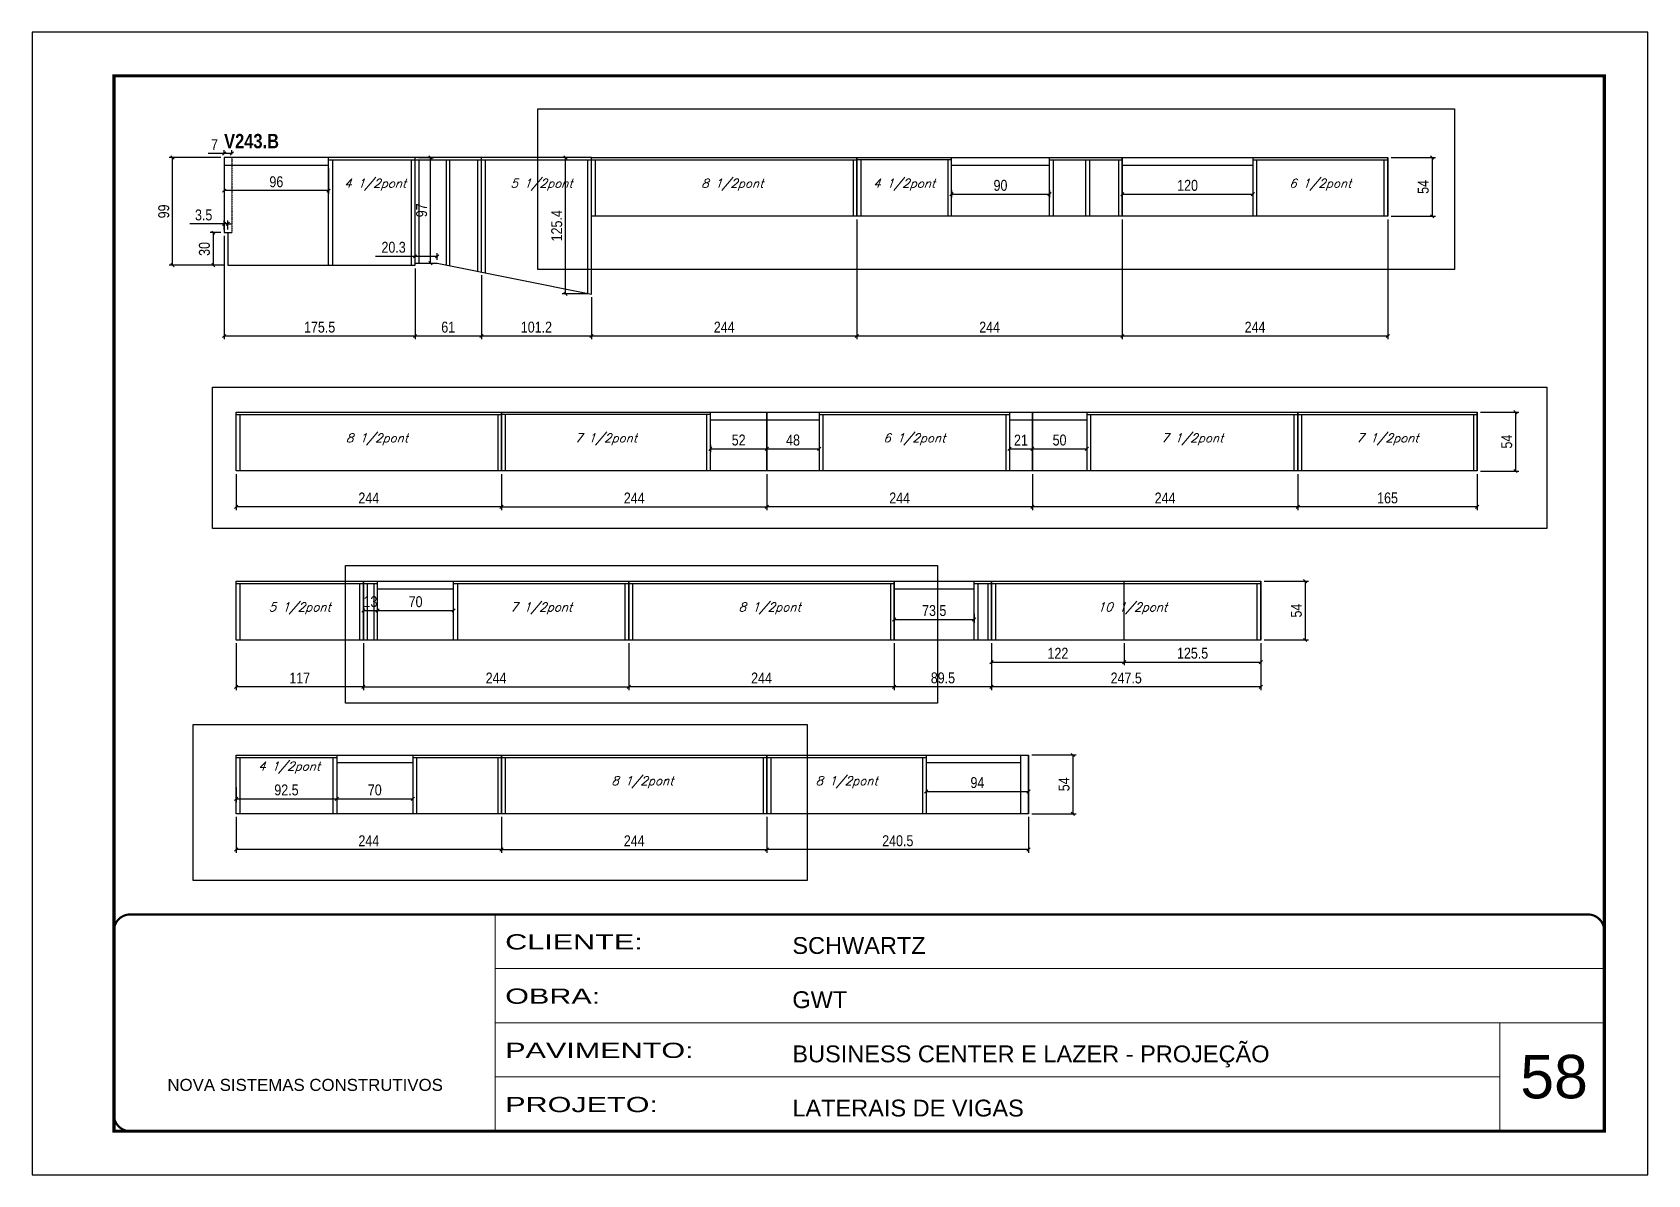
# Model space of a CAD drawing. Extents: x 2603 to 22413, y 1253 to 30260.
# Drawn here: x 4188 to 5673, y 12739 to 13789 of the extents above; entities that cross this region are included whole.
import ezdxf

# ---------------------------------------------------------------- set-up
doc = ezdxf.new("R2010")
doc.units = 0
for name, pattern in [('CONTINUO', [0]), ('DASHED', [0.75, 0.5, -0.25]), ('HIDDEN', [0.375, 0.25, -0.125])]:
    doc.linetypes.add(name, pattern=pattern)
for name, color, linetype, lineweight in [('CARIMBO', 255, 'Continuous', 9), ('Folhas', 255, 'Continuous', 9), ('SARRAFO DE PRESSAO', 251, 'DASHED', 9)]:
    doc.layers.add(name, color=color, linetype=linetype, lineweight=lineweight)
for name, color, linetype in [('COTA', 241, 'Continuous'), ('NOMENCLATURA', 7, 'Continuous'), ('Painéis', 200, 'Continuous'), ('SARR_2.2x7', 40, 'Continuous'), ('SARR_3.5x7', 81, 'Continuous'), ('texto', 7, 'Continuous')]:
    doc.layers.add(name, color=color, linetype=linetype)
doc.layers.add('Laje_Perimetro', color=7, linetype='Continuous', plot=False)
doc.styles.add('ARIAL', font='arial.ttf')
doc.styles.add('COTA TECNICA', font='techl___.ttf', dxfattribs={"height": 10})
doc.styles.add('Romans', font='romans.shx')
doc.styles.add('TECNICA', font='techb___.ttf', dxfattribs={"height": 10})
doc.styles.add('Tecnologia', font='')
doc.styles.get('Tecnologia').set_extended_font_data('Forgotten Futurist')
doc.dimstyles.new('PAINEL', dxfattribs={"dimtxt": 10, "dimasz": 3, "dimexe": 3, "dimexo": 3, "dimgap": 3, "dimtad": 1, "dimdec": 1, "dimzin": 12, "dimdsep": 46, "dimtxsty": 'COTA TECNICA', "dimblk1": 'OBLIQUE', "dimblk2": 'OBLIQUE', "dimsah": 1, "dimcen": 0.9, "dimclrd": 4, "dimclre": 4, "dimclrt": 240, "dimadec": 1, "dimazin": 3, "dimtfac": 1, "dimtdec": 1, "dimtmove": 0, "dimatfit": 3, "dimfxl": 1, "dimtolj": 1, "dimtzin": 12, "dimarcsym": 0})

msp = doc.modelspace()

# ---------------------------------------------------------------- texts
at = {"layer": 'CARIMBO', "style": 'ARIAL'}
msp.add_text('58', height=40, dxfattribs=at).set_placement((5555.83, 12809.27))
at = {"layer": 'NOMENCLATURA', "style": 'TECNICA'}
msp.add_text('V243.B', height=13.2, dxfattribs=at).set_placement((4364.3, 13682.54))
at = {"layer": 'texto', "color": 2, "char_height": 8, "attachment_point": 5, "style": 'Romans'}
for s, insert in [('{\\Q19;\\C256;4 1/2pont}', (4503.16, 13649.02)), ('{\\Q19;\\C256;5 1/2pont}', (4656.14, 13649.02)), ('{\\Q19;\\C256;8 1/2pont}', (4831.48, 13649.02)), ('{\\Q19;\\C256;4 1/2pont}', (4989.48, 13649.02)), ('{\\Q19;\\C256;6 1/2pont}', (5371.98, 13649.02)), ('{\\Q19;\\C256;8 1/2pont}', (4504.8, 13414.95)), ('{\\Q19;\\C256;7 1/2pont}', (4715.3, 13414.95)), ('{\\Q19;\\C256;6 1/2pont}', (4998.8, 13414.95)), ('{\\Q19;\\C256;7 1/2pont}', (5254.3, 13414.95)), ('{\\Q19;\\C256;7 1/2pont}', (5433.8, 13414.95)), ('{\\Q19;\\C256;5 1/2pont}', (4433.8, 13259.56)), ('{\\Q19;\\C256;7 1/2pont}', (4655.8, 13259.56)), ('{\\Q19;\\C256;8 1/2pont}', (4865.8, 13259.56)), ('{\\Q19;\\C256;10 1/2pont}', (5199.3, 13259.56)), ('{\\Q19;\\C256;4 1/2pont}', (4424.05, 13113.32)), ('{\\Q19;\\C256;8 1/2pont}', (4748.8, 13099.85)), ('{\\Q19;\\C256;8 1/2pont}', (4936.55, 13099.85))]:
    msp.add_mtext(s, dxfattribs=dict(at, insert=insert))

# ---------------------------------------------------------------- blocks, each defined once
blk = doc.blocks.new('9999999999')
at = {"color": 30, "linetype": 'CONTINUO'}
for p, q in [((98564.6, 34230.2), (98564.6, 34429.4)), ((98564.6, 34379.6), (99584, 34379.6)), ((98564.6, 34329.8), (99488, 34329.8)), ((99584, 34329.8), (99488, 34329.8)), ((99488, 34329.8), (99488, 34230.2)), ((98564.6, 34280), (99488, 34280))]:
    blk.add_line(p, q, dxfattribs=at)
at = {"color": 30, "linetype": 'CONTINUO', "const_width": 2}
blk.add_lwpolyline([(99584, 34230.2), (99584, 34414.4, 0.414214), (99569, 34429.4), (98229, 34429.4, 0.414214), (98214, 34414.4), (98214, 34245.2, 0.414214), (98229, 34230.2), (99584, 34230.2)], format="xyb", dxfattribs=at)
at = {"layer": 'Folhas'}
blk.add_lwpolyline([(98139, 34190.2), (99624, 34190.2), (99624, 35240.2), (98139, 35240.2)], close=True, dxfattribs=at)
at = {"layer": 'Folhas', "color": 30, "const_width": 3}
blk.add_lwpolyline([(98214, 34230.2), (99584, 34230.2), (99584, 35200.2), (98214, 35200.2)], close=True, dxfattribs=at)
at = {"color": 7, "linetype": 'Continuous', "ltscale": 5, "style": 'ARIAL'}
for s, height, p in [('SCHWARTZ', 15.48, (98837.7, 34393.1)), ('GWT', 15.48, (98837.7, 34343.3)), ('BUSINESS CENTER E LAZER - PROJEÇÃO', 15.483, (98837.7, 34293.5)), ('NOVA SISTEMAS CONSTRUTIVOS', 11.059, (98263.2, 34267.2)), ('LATERAIS DE VIGAS', 15.483, (98837.7, 34243.7))]:
    blk.add_text(s, height=height, dxfattribs=at).set_placement(p)
at = {"layer": 'Folhas', "color": 7, "style": 'Tecnologia', "width": 1.5}
for s, p in [('CLIENTE:', (98573.7, 34397.2)), ('OBRA:', (98573.7, 34347.3)), ('PAVIMENTO:', (98573.7, 34297.5)), ('PROJETO:', (98573.7, 34247.7))]:
    blk.add_text(s, height=14, dxfattribs=at).set_placement(p)
blk = doc.blocks.new('_Oblique')
at = {"color": 0, "linetype": 'ByBlock', "lineweight": -2}
blk.add_line((-0.5, -0.5), (0.5, 0.5), dxfattribs=at)
blk = doc.blocks.new('*D310')
at = {"layer": 'COTA', "color": 4, "linetype": 'ByBlock', "lineweight": -2, "transparency": 16777216}
for p, q in [((4364.3, 13602), (4364.3, 13507)), ((4539.8, 13572), (4539.8, 13507)), ((4364.3, 13510), (4539.8, 13510))]:
    blk.add_line(p, q, dxfattribs=at)
at = {"layer": 'Defpoints', "color": 0, "linetype": 'ByBlock', "transparency": 16777216}
for p in [(4364.3, 13605), (4539.8, 13575), (4539.8, 13510)]:
    blk.add_point(p, dxfattribs=at)
at = {"layer": 'COTA', "color": 4, "linetype": 'ByBlock', "lineweight": -2, "transparency": 16777216, "xscale": 3, "yscale": 3, "zscale": 3, "rotation": 180}
blk.add_blockref('_Oblique', (4364.3, 13510), dxfattribs=at)
at = {"layer": 'COTA', "color": 4, "linetype": 'ByBlock', "lineweight": -2, "transparency": 16777216, "xscale": 3, "yscale": 3, "zscale": 3}
blk.add_blockref('_Oblique', (4539.8, 13510), dxfattribs=at)
at = {"layer": 'COTA', "color": 240, "linetype": 'ByBlock', "transparency": 16777216, "insert": (4452.1, 13518.1), "char_height": 10, "attachment_point": 5, "style": 'COTA TECNICA'}
blk.add_mtext('\\A1;175.5', dxfattribs=at)
blk = doc.blocks.new('*D311')
at = {"layer": 'COTA', "color": 4, "linetype": 'ByBlock', "lineweight": -2, "transparency": 16777216}
for p, q in [((4539.8, 13572), (4539.8, 13507)), ((4600.8, 13565.9), (4600.8, 13507)), ((4539.8, 13510), (4600.8, 13510))]:
    blk.add_line(p, q, dxfattribs=at)
at = {"layer": 'Defpoints', "color": 0, "linetype": 'ByBlock', "transparency": 16777216}
for p in [(4539.8, 13575), (4600.8, 13568.9), (4600.8, 13510)]:
    blk.add_point(p, dxfattribs=at)
at = {"layer": 'COTA', "color": 4, "linetype": 'ByBlock', "lineweight": -2, "transparency": 16777216, "xscale": 3, "yscale": 3, "zscale": 3, "rotation": 180}
blk.add_blockref('_Oblique', (4539.8, 13510), dxfattribs=at)
at = {"layer": 'COTA', "color": 4, "linetype": 'ByBlock', "lineweight": -2, "transparency": 16777216, "xscale": 3, "yscale": 3, "zscale": 3}
blk.add_blockref('_Oblique', (4600.8, 13510), dxfattribs=at)
at = {"layer": 'COTA', "color": 240, "linetype": 'ByBlock', "transparency": 16777216, "insert": (4570.3, 13518.1), "char_height": 10, "attachment_point": 5, "style": 'COTA TECNICA'}
blk.add_mtext('\\A1;61', dxfattribs=at)
blk = doc.blocks.new('*D1636')
at = {"layer": 'COTA', "color": 4, "linetype": 'ByBlock', "lineweight": -2, "transparency": 16777216}
for p, q in [((4600.8, 13565.9), (4600.8, 13507)), ((4702, 13545.6), (4702, 13507)), ((4600.8, 13510), (4702, 13510))]:
    blk.add_line(p, q, dxfattribs=at)
at = {"layer": 'Defpoints', "color": 0, "linetype": 'ByBlock', "transparency": 16777216}
for p in [(4600.8, 13568.9), (4702, 13548.6), (4702, 13510)]:
    blk.add_point(p, dxfattribs=at)
at = {"layer": 'COTA', "color": 4, "linetype": 'ByBlock', "lineweight": -2, "transparency": 16777216, "xscale": 3, "yscale": 3, "zscale": 3, "rotation": 180}
blk.add_blockref('_Oblique', (4600.8, 13510), dxfattribs=at)
at = {"layer": 'COTA', "color": 4, "linetype": 'ByBlock', "lineweight": -2, "transparency": 16777216, "xscale": 3, "yscale": 3, "zscale": 3}
blk.add_blockref('_Oblique', (4702, 13510), dxfattribs=at)
at = {"layer": 'COTA', "color": 240, "linetype": 'ByBlock', "transparency": 16777216, "insert": (4651.4, 13518.1), "char_height": 10, "attachment_point": 5, "style": 'COTA TECNICA'}
blk.add_mtext('\\A1;101.2', dxfattribs=at)
blk = doc.blocks.new('*D1637')
at = {"layer": 'COTA', "color": 4, "linetype": 'ByBlock', "lineweight": -2, "transparency": 16777216}
for p, q in [((4375.3, 13382.9), (4375.3, 13350)), ((4619.3, 13382.9), (4619.3, 13350)), ((4619.3, 13353), (4375.3, 13353))]:
    blk.add_line(p, q, dxfattribs=at)
at = {"layer": 'Defpoints', "color": 0, "linetype": 'ByBlock', "transparency": 16777216}
for p in [(4375.3, 13385.9), (4619.3, 13385.9), (4375.3, 13353)]:
    blk.add_point(p, dxfattribs=at)
at = {"layer": 'COTA', "color": 4, "linetype": 'ByBlock', "lineweight": -2, "transparency": 16777216, "xscale": 3, "yscale": 3, "zscale": 3, "rotation": 180}
blk.add_blockref('_Oblique', (4375.3, 13353), dxfattribs=at)
at = {"layer": 'COTA', "color": 4, "linetype": 'ByBlock', "lineweight": -2, "transparency": 16777216, "xscale": 3, "yscale": 3, "zscale": 3}
blk.add_blockref('_Oblique', (4619.3, 13353), dxfattribs=at)
at = {"layer": 'COTA', "color": 240, "linetype": 'ByBlock', "transparency": 16777216, "insert": (4497.3, 13361.1), "char_height": 10, "attachment_point": 5, "style": 'COTA TECNICA'}
blk.add_mtext('\\A1;244', dxfattribs=at)
blk = doc.blocks.new('*D1638')
at = {"layer": 'COTA', "color": 4, "linetype": 'ByBlock', "lineweight": -2, "transparency": 16777216}
for p, q in [((4619.3, 13382.9), (4619.3, 13350)), ((4863.3, 13382.9), (4863.3, 13350)), ((4619.3, 13353), (4863.3, 13353))]:
    blk.add_line(p, q, dxfattribs=at)
at = {"layer": 'Defpoints', "color": 0, "linetype": 'ByBlock', "transparency": 16777216}
for p in [(4619.3, 13385.9), (4863.3, 13385.9), (4863.3, 13353)]:
    blk.add_point(p, dxfattribs=at)
at = {"layer": 'COTA', "color": 4, "linetype": 'ByBlock', "lineweight": -2, "transparency": 16777216, "xscale": 3, "yscale": 3, "zscale": 3, "rotation": 180}
blk.add_blockref('_Oblique', (4619.3, 13353), dxfattribs=at)
at = {"layer": 'COTA', "color": 4, "linetype": 'ByBlock', "lineweight": -2, "transparency": 16777216, "xscale": 3, "yscale": 3, "zscale": 3}
blk.add_blockref('_Oblique', (4863.3, 13353), dxfattribs=at)
at = {"layer": 'COTA', "color": 240, "linetype": 'ByBlock', "transparency": 16777216, "insert": (4741.3, 13361.1), "char_height": 10, "attachment_point": 5, "style": 'COTA TECNICA'}
blk.add_mtext('\\A1;244', dxfattribs=at)
blk = doc.blocks.new('*D1639')
at = {"layer": 'COTA', "color": 4, "linetype": 'ByBlock', "lineweight": -2, "transparency": 16777216}
for p, q in [((4863.3, 13382.9), (4863.3, 13350)), ((5107.3, 13382.9), (5107.3, 13350)), ((5107.3, 13353), (4863.3, 13353))]:
    blk.add_line(p, q, dxfattribs=at)
at = {"layer": 'Defpoints', "color": 0, "linetype": 'ByBlock', "transparency": 16777216}
for p in [(4863.3, 13385.9), (5107.3, 13385.9), (4863.3, 13353)]:
    blk.add_point(p, dxfattribs=at)
at = {"layer": 'COTA', "color": 4, "linetype": 'ByBlock', "lineweight": -2, "transparency": 16777216, "xscale": 3, "yscale": 3, "zscale": 3, "rotation": 180}
blk.add_blockref('_Oblique', (4863.3, 13353), dxfattribs=at)
at = {"layer": 'COTA', "color": 4, "linetype": 'ByBlock', "lineweight": -2, "transparency": 16777216, "xscale": 3, "yscale": 3, "zscale": 3}
blk.add_blockref('_Oblique', (5107.3, 13353), dxfattribs=at)
at = {"layer": 'COTA', "color": 240, "linetype": 'ByBlock', "transparency": 16777216, "insert": (4985.3, 13361.1), "char_height": 10, "attachment_point": 5, "style": 'COTA TECNICA'}
blk.add_mtext('\\A1;244', dxfattribs=at)
blk = doc.blocks.new('*D1640')
at = {"layer": 'COTA', "color": 4, "linetype": 'ByBlock', "lineweight": -2, "transparency": 16777216}
for p, q in [((5107.3, 13382.9), (5107.3, 13350)), ((5351.3, 13382.9), (5351.3, 13350)), ((5351.3, 13353), (5107.3, 13353))]:
    blk.add_line(p, q, dxfattribs=at)
at = {"layer": 'Defpoints', "color": 0, "linetype": 'ByBlock', "transparency": 16777216}
for p in [(5107.3, 13385.9), (5351.3, 13385.9), (5107.3, 13353)]:
    blk.add_point(p, dxfattribs=at)
at = {"layer": 'COTA', "color": 4, "linetype": 'ByBlock', "lineweight": -2, "transparency": 16777216, "xscale": 3, "yscale": 3, "zscale": 3, "rotation": 180}
blk.add_blockref('_Oblique', (5107.3, 13353), dxfattribs=at)
at = {"layer": 'COTA', "color": 4, "linetype": 'ByBlock', "lineweight": -2, "transparency": 16777216, "xscale": 3, "yscale": 3, "zscale": 3}
blk.add_blockref('_Oblique', (5351.3, 13353), dxfattribs=at)
at = {"layer": 'COTA', "color": 240, "linetype": 'ByBlock', "transparency": 16777216, "insert": (5229.3, 13361.1), "char_height": 10, "attachment_point": 5, "style": 'COTA TECNICA'}
blk.add_mtext('\\A1;244', dxfattribs=at)
blk = doc.blocks.new('*D1641')
at = {"layer": 'COTA', "color": 4, "linetype": 'ByBlock', "lineweight": -2, "transparency": 16777216}
for p, q in [((5351.3, 13382.9), (5351.3, 13350)), ((5516.3, 13382.9), (5516.3, 13350)), ((5516.3, 13353), (5351.3, 13353))]:
    blk.add_line(p, q, dxfattribs=at)
at = {"layer": 'Defpoints', "color": 0, "linetype": 'ByBlock', "transparency": 16777216}
for p in [(5351.3, 13385.9), (5516.3, 13385.9), (5351.3, 13353)]:
    blk.add_point(p, dxfattribs=at)
at = {"layer": 'COTA', "color": 4, "linetype": 'ByBlock', "lineweight": -2, "transparency": 16777216, "xscale": 3, "yscale": 3, "zscale": 3, "rotation": 180}
blk.add_blockref('_Oblique', (5351.3, 13353), dxfattribs=at)
at = {"layer": 'COTA', "color": 4, "linetype": 'ByBlock', "lineweight": -2, "transparency": 16777216, "xscale": 3, "yscale": 3, "zscale": 3}
blk.add_blockref('_Oblique', (5516.3, 13353), dxfattribs=at)
at = {"layer": 'COTA', "color": 240, "linetype": 'ByBlock', "transparency": 16777216, "insert": (5433.8, 13361.1), "char_height": 10, "attachment_point": 5, "style": 'COTA TECNICA'}
blk.add_mtext('\\A1;165', dxfattribs=at)
blk = doc.blocks.new('*D1642')
at = {"layer": 'COTA', "color": 4, "linetype": 'ByBlock', "lineweight": -2, "transparency": 16777216}
for p, q in [((4946, 13617), (4946, 13507)), ((4702, 13545.6), (4702, 13507)), ((4702, 13510), (4946, 13510))]:
    blk.add_line(p, q, dxfattribs=at)
at = {"layer": 'Defpoints', "color": 0, "linetype": 'ByBlock', "transparency": 16777216}
for p in [(4946, 13620), (4702, 13548.6), (4946, 13510)]:
    blk.add_point(p, dxfattribs=at)
at = {"layer": 'COTA', "color": 4, "linetype": 'ByBlock', "lineweight": -2, "transparency": 16777216, "xscale": 3, "yscale": 3, "zscale": 3, "rotation": 180}
blk.add_blockref('_Oblique', (4702, 13510), dxfattribs=at)
at = {"layer": 'COTA', "color": 4, "linetype": 'ByBlock', "lineweight": -2, "transparency": 16777216, "xscale": 3, "yscale": 3, "zscale": 3}
blk.add_blockref('_Oblique', (4946, 13510), dxfattribs=at)
at = {"layer": 'COTA', "color": 240, "linetype": 'ByBlock', "transparency": 16777216, "insert": (4824, 13518.1), "char_height": 10, "attachment_point": 5, "style": 'COTA TECNICA'}
blk.add_mtext('\\A1;244', dxfattribs=at)
blk = doc.blocks.new('*D1643')
at = {"layer": 'COTA', "color": 4, "linetype": 'ByBlock', "lineweight": -2, "transparency": 16777216}
for p, q in [((4946, 13617), (4946, 13507)), ((5190, 13617), (5190, 13507)), ((4946, 13510), (5190, 13510))]:
    blk.add_line(p, q, dxfattribs=at)
at = {"layer": 'Defpoints', "color": 0, "linetype": 'ByBlock', "transparency": 16777216}
for p in [(4946, 13620), (5190, 13620), (5190, 13510)]:
    blk.add_point(p, dxfattribs=at)
at = {"layer": 'COTA', "color": 4, "linetype": 'ByBlock', "lineweight": -2, "transparency": 16777216, "xscale": 3, "yscale": 3, "zscale": 3, "rotation": 180}
blk.add_blockref('_Oblique', (4946, 13510), dxfattribs=at)
at = {"layer": 'COTA', "color": 4, "linetype": 'ByBlock', "lineweight": -2, "transparency": 16777216, "xscale": 3, "yscale": 3, "zscale": 3}
blk.add_blockref('_Oblique', (5190, 13510), dxfattribs=at)
at = {"layer": 'COTA', "color": 240, "linetype": 'ByBlock', "transparency": 16777216, "insert": (5068, 13518.1), "char_height": 10, "attachment_point": 5, "style": 'COTA TECNICA'}
blk.add_mtext('\\A1;244', dxfattribs=at)
blk = doc.blocks.new('*D1644')
at = {"layer": 'COTA', "color": 4, "linetype": 'ByBlock', "lineweight": -2, "transparency": 16777216}
for p, q in [((5190, 13617), (5190, 13507)), ((5434, 13617), (5434, 13507)), ((5190, 13510), (5434, 13510))]:
    blk.add_line(p, q, dxfattribs=at)
at = {"layer": 'Defpoints', "color": 0, "linetype": 'ByBlock', "transparency": 16777216}
for p in [(5190, 13620), (5434, 13620), (5434, 13510)]:
    blk.add_point(p, dxfattribs=at)
at = {"layer": 'COTA', "color": 4, "linetype": 'ByBlock', "lineweight": -2, "transparency": 16777216, "xscale": 3, "yscale": 3, "zscale": 3, "rotation": 180}
blk.add_blockref('_Oblique', (5190, 13510), dxfattribs=at)
at = {"layer": 'COTA', "color": 4, "linetype": 'ByBlock', "lineweight": -2, "transparency": 16777216, "xscale": 3, "yscale": 3, "zscale": 3}
blk.add_blockref('_Oblique', (5434, 13510), dxfattribs=at)
at = {"layer": 'COTA', "color": 240, "linetype": 'ByBlock', "transparency": 16777216, "insert": (5312, 13518.1), "char_height": 10, "attachment_point": 5, "style": 'COTA TECNICA'}
blk.add_mtext('\\A1;244', dxfattribs=at)
blk = doc.blocks.new('*D1710')
at = {"layer": 'COTA', "color": 4, "linetype": 'ByBlock', "lineweight": -2, "transparency": 16777216}
for p, q in [((4375.3, 13227.6), (4375.3, 13184.5)), ((4492.3, 13227.6), (4492.3, 13184.5)), ((4492.3, 13187.5), (4375.3, 13187.5))]:
    blk.add_line(p, q, dxfattribs=at)
at = {"layer": 'Defpoints', "color": 0, "linetype": 'ByBlock', "transparency": 16777216}
for p in [(4375.3, 13230.6), (4492.3, 13230.6), (4375.3, 13187.5)]:
    blk.add_point(p, dxfattribs=at)
at = {"layer": 'COTA', "color": 4, "linetype": 'ByBlock', "lineweight": -2, "transparency": 16777216, "xscale": 3, "yscale": 3, "zscale": 3, "rotation": 180}
blk.add_blockref('_Oblique', (4375.3, 13187.5), dxfattribs=at)
at = {"layer": 'COTA', "color": 4, "linetype": 'ByBlock', "lineweight": -2, "transparency": 16777216, "xscale": 3, "yscale": 3, "zscale": 3}
blk.add_blockref('_Oblique', (4492.3, 13187.5), dxfattribs=at)
at = {"layer": 'COTA', "color": 240, "linetype": 'ByBlock', "transparency": 16777216, "insert": (4433.8, 13195.6), "char_height": 10, "attachment_point": 5, "style": 'COTA TECNICA'}
blk.add_mtext('\\A1;117', dxfattribs=at)
blk = doc.blocks.new('*D1711')
at = {"layer": 'COTA', "color": 4, "linetype": 'ByBlock', "lineweight": -2, "transparency": 16777216}
for p, q in [((4492.3, 13227.6), (4492.3, 13184.5)), ((4736.3, 13227.6), (4736.3, 13184.5)), ((4492.3, 13187.5), (4736.3, 13187.5))]:
    blk.add_line(p, q, dxfattribs=at)
at = {"layer": 'Defpoints', "color": 0, "linetype": 'ByBlock', "transparency": 16777216}
for p in [(4492.3, 13230.6), (4736.3, 13230.6), (4736.3, 13187.5)]:
    blk.add_point(p, dxfattribs=at)
at = {"layer": 'COTA', "color": 4, "linetype": 'ByBlock', "lineweight": -2, "transparency": 16777216, "xscale": 3, "yscale": 3, "zscale": 3, "rotation": 180}
blk.add_blockref('_Oblique', (4492.3, 13187.5), dxfattribs=at)
at = {"layer": 'COTA', "color": 4, "linetype": 'ByBlock', "lineweight": -2, "transparency": 16777216, "xscale": 3, "yscale": 3, "zscale": 3}
blk.add_blockref('_Oblique', (4736.3, 13187.5), dxfattribs=at)
at = {"layer": 'COTA', "color": 240, "linetype": 'ByBlock', "transparency": 16777216, "insert": (4614.3, 13195.6), "char_height": 10, "attachment_point": 5, "style": 'COTA TECNICA'}
blk.add_mtext('\\A1;244', dxfattribs=at)
blk = doc.blocks.new('*D1712')
at = {"layer": 'COTA', "color": 4, "linetype": 'ByBlock', "lineweight": -2, "transparency": 16777216}
for p, q in [((4736.3, 13227.6), (4736.3, 13184.5)), ((4980.3, 13227.6), (4980.3, 13184.5)), ((4980.3, 13187.5), (4736.3, 13187.5))]:
    blk.add_line(p, q, dxfattribs=at)
at = {"layer": 'Defpoints', "color": 0, "linetype": 'ByBlock', "transparency": 16777216}
for p in [(4736.3, 13230.6), (4980.3, 13230.6), (4736.3, 13187.5)]:
    blk.add_point(p, dxfattribs=at)
at = {"layer": 'COTA', "color": 4, "linetype": 'ByBlock', "lineweight": -2, "transparency": 16777216, "xscale": 3, "yscale": 3, "zscale": 3, "rotation": 180}
blk.add_blockref('_Oblique', (4736.3, 13187.5), dxfattribs=at)
at = {"layer": 'COTA', "color": 4, "linetype": 'ByBlock', "lineweight": -2, "transparency": 16777216, "xscale": 3, "yscale": 3, "zscale": 3}
blk.add_blockref('_Oblique', (4980.3, 13187.5), dxfattribs=at)
at = {"layer": 'COTA', "color": 240, "linetype": 'ByBlock', "transparency": 16777216, "insert": (4858.3, 13195.6), "char_height": 10, "attachment_point": 5, "style": 'COTA TECNICA'}
blk.add_mtext('\\A1;244', dxfattribs=at)
blk = doc.blocks.new('*D1713')
at = {"layer": 'COTA', "color": 4, "linetype": 'ByBlock', "lineweight": -2, "transparency": 16777216}
for p, q in [((4980.3, 13227.6), (4980.3, 13184.5)), ((5069.8, 13227.6), (5069.8, 13184.5)), ((5069.8, 13187.5), (4980.3, 13187.5))]:
    blk.add_line(p, q, dxfattribs=at)
at = {"layer": 'Defpoints', "color": 0, "linetype": 'ByBlock', "transparency": 16777216}
for p in [(4980.3, 13230.6), (5069.8, 13230.6), (4980.3, 13187.5)]:
    blk.add_point(p, dxfattribs=at)
at = {"layer": 'COTA', "color": 4, "linetype": 'ByBlock', "lineweight": -2, "transparency": 16777216, "xscale": 3, "yscale": 3, "zscale": 3, "rotation": 180}
blk.add_blockref('_Oblique', (4980.3, 13187.5), dxfattribs=at)
at = {"layer": 'COTA', "color": 4, "linetype": 'ByBlock', "lineweight": -2, "transparency": 16777216, "xscale": 3, "yscale": 3, "zscale": 3}
blk.add_blockref('_Oblique', (5069.8, 13187.5), dxfattribs=at)
at = {"layer": 'COTA', "color": 240, "linetype": 'ByBlock', "transparency": 16777216, "insert": (5025.1, 13195.7), "char_height": 10, "attachment_point": 5, "style": 'COTA TECNICA'}
blk.add_mtext('\\A1;89.5', dxfattribs=at)
blk = doc.blocks.new('*D1714')
at = {"layer": 'COTA', "color": 4, "linetype": 'ByBlock', "lineweight": -2, "transparency": 16777216}
for p, q in [((5069.8, 13227.6), (5069.8, 13184.5)), ((5317.3, 13227.6), (5317.3, 13184.5)), ((5317.3, 13187.5), (5069.8, 13187.5))]:
    blk.add_line(p, q, dxfattribs=at)
at = {"layer": 'Defpoints', "color": 0, "linetype": 'ByBlock', "transparency": 16777216}
for p in [(5069.8, 13230.6), (5317.3, 13230.6), (5069.8, 13187.5)]:
    blk.add_point(p, dxfattribs=at)
at = {"layer": 'COTA', "color": 4, "linetype": 'ByBlock', "lineweight": -2, "transparency": 16777216, "xscale": 3, "yscale": 3, "zscale": 3, "rotation": 180}
blk.add_blockref('_Oblique', (5069.8, 13187.5), dxfattribs=at)
at = {"layer": 'COTA', "color": 4, "linetype": 'ByBlock', "lineweight": -2, "transparency": 16777216, "xscale": 3, "yscale": 3, "zscale": 3}
blk.add_blockref('_Oblique', (5317.3, 13187.5), dxfattribs=at)
at = {"layer": 'COTA', "color": 240, "linetype": 'ByBlock', "transparency": 16777216, "insert": (5193.6, 13195.6), "char_height": 10, "attachment_point": 5, "style": 'COTA TECNICA'}
blk.add_mtext('\\A1;247.5', dxfattribs=at)
blk = doc.blocks.new('*D1715')
at = {"layer": 'COTA', "color": 4, "linetype": 'ByBlock', "lineweight": -2, "transparency": 16777216}
for p, q in [((4375.3, 13067.9), (4375.3, 13034.9)), ((4619.3, 13067.9), (4619.3, 13034.9)), ((4619.3, 13037.9), (4375.3, 13037.9))]:
    blk.add_line(p, q, dxfattribs=at)
at = {"layer": 'Defpoints', "color": 0, "linetype": 'ByBlock', "transparency": 16777216}
for p in [(4375.3, 13070.9), (4619.3, 13070.9), (4375.3, 13037.9)]:
    blk.add_point(p, dxfattribs=at)
at = {"layer": 'COTA', "color": 4, "linetype": 'ByBlock', "lineweight": -2, "transparency": 16777216, "xscale": 3, "yscale": 3, "zscale": 3, "rotation": 180}
blk.add_blockref('_Oblique', (4375.3, 13037.9), dxfattribs=at)
at = {"layer": 'COTA', "color": 4, "linetype": 'ByBlock', "lineweight": -2, "transparency": 16777216, "xscale": 3, "yscale": 3, "zscale": 3}
blk.add_blockref('_Oblique', (4619.3, 13037.9), dxfattribs=at)
at = {"layer": 'COTA', "color": 240, "linetype": 'ByBlock', "transparency": 16777216, "insert": (4497.3, 13046), "char_height": 10, "attachment_point": 5, "style": 'COTA TECNICA'}
blk.add_mtext('\\A1;244', dxfattribs=at)
blk = doc.blocks.new('*D1716')
at = {"layer": 'COTA', "color": 4, "linetype": 'ByBlock', "lineweight": -2, "transparency": 16777216}
for p, q in [((4619.3, 13067.9), (4619.3, 13034.9)), ((4863.3, 13067.9), (4863.3, 13034.9)), ((4619.3, 13037.9), (4863.3, 13037.9))]:
    blk.add_line(p, q, dxfattribs=at)
at = {"layer": 'Defpoints', "color": 0, "linetype": 'ByBlock', "transparency": 16777216}
for p in [(4619.3, 13070.9), (4863.3, 13070.9), (4863.3, 13037.9)]:
    blk.add_point(p, dxfattribs=at)
at = {"layer": 'COTA', "color": 4, "linetype": 'ByBlock', "lineweight": -2, "transparency": 16777216, "xscale": 3, "yscale": 3, "zscale": 3, "rotation": 180}
blk.add_blockref('_Oblique', (4619.3, 13037.9), dxfattribs=at)
at = {"layer": 'COTA', "color": 4, "linetype": 'ByBlock', "lineweight": -2, "transparency": 16777216, "xscale": 3, "yscale": 3, "zscale": 3}
blk.add_blockref('_Oblique', (4863.3, 13037.9), dxfattribs=at)
at = {"layer": 'COTA', "color": 240, "linetype": 'ByBlock', "transparency": 16777216, "insert": (4741.3, 13046), "char_height": 10, "attachment_point": 5, "style": 'COTA TECNICA'}
blk.add_mtext('\\A1;244', dxfattribs=at)
blk = doc.blocks.new('*D1717')
at = {"layer": 'COTA', "color": 4, "linetype": 'ByBlock', "lineweight": -2, "transparency": 16777216}
for p, q in [((4863.3, 13067.9), (4863.3, 13034.9)), ((5103.8, 13067.9), (5103.8, 13034.9)), ((5103.8, 13037.9), (4863.3, 13037.9))]:
    blk.add_line(p, q, dxfattribs=at)
at = {"layer": 'Defpoints', "color": 0, "linetype": 'ByBlock', "transparency": 16777216}
for p in [(4863.3, 13070.9), (5103.8, 13070.9), (4863.3, 13037.9)]:
    blk.add_point(p, dxfattribs=at)
at = {"layer": 'COTA', "color": 4, "linetype": 'ByBlock', "lineweight": -2, "transparency": 16777216, "xscale": 3, "yscale": 3, "zscale": 3, "rotation": 180}
blk.add_blockref('_Oblique', (4863.3, 13037.9), dxfattribs=at)
at = {"layer": 'COTA', "color": 4, "linetype": 'ByBlock', "lineweight": -2, "transparency": 16777216, "xscale": 3, "yscale": 3, "zscale": 3}
blk.add_blockref('_Oblique', (5103.8, 13037.9), dxfattribs=at)
at = {"layer": 'COTA', "color": 240, "linetype": 'ByBlock', "transparency": 16777216, "insert": (4983.6, 13046), "char_height": 10, "attachment_point": 5, "style": 'COTA TECNICA'}
blk.add_mtext('\\A1;240.5', dxfattribs=at)
blk = doc.blocks.new('*D328')
at = {"layer": 'COTA', "color": 4, "linetype": 'ByBlock', "lineweight": -2, "transparency": 16777216}
for p, q in [((4361.3, 13605), (4351.4, 13605)), ((4354.4, 13575), (4354.4, 13605)), ((4364.8, 13575), (4351.4, 13575))]:
    blk.add_line(p, q, dxfattribs=at)
at = {"layer": 'Defpoints', "color": 0, "linetype": 'ByBlock', "transparency": 16777216}
for p in [(4354.4, 13605), (4364.3, 13605), (4367.8, 13575)]:
    blk.add_point(p, dxfattribs=at)
at = {"layer": 'COTA', "color": 4, "linetype": 'ByBlock', "lineweight": -2, "transparency": 16777216, "xscale": 3, "yscale": 3, "zscale": 3}
for p, rotation in [((4354.4, 13605), 90), ((4354.4, 13575), 270)]:
    blk.add_blockref('_Oblique', p, dxfattribs=dict(at, rotation=rotation))
at = {"layer": 'COTA', "color": 240, "linetype": 'ByBlock', "transparency": 16777216, "insert": (4346.2, 13590), "char_height": 10, "attachment_point": 5, "rotation": 90, "style": 'COTA TECNICA'}
blk.add_mtext('\\A1;30', dxfattribs=at)
blk = doc.blocks.new('*D329')
at = {"layer": 'COTA', "color": 4, "linetype": 'ByBlock', "lineweight": -2, "transparency": 16777216}
for p, q in [((4364.3, 13613), (4332.7, 13613)), ((4364.3, 13608), (4364.3, 13616)), ((4367.8, 13613), (4364.3, 13613)), ((4367.8, 13608), (4367.8, 13616)), ((4367.8, 13613), (4370.8, 13613))]:
    blk.add_line(p, q, dxfattribs=at)
at = {"layer": 'Defpoints', "color": 0, "linetype": 'ByBlock', "transparency": 16777216}
for p in [(4364.3, 13613), (4364.3, 13605), (4367.8, 13605)]:
    blk.add_point(p, dxfattribs=at)
at = {"layer": 'COTA', "color": 4, "linetype": 'ByBlock', "lineweight": -2, "transparency": 16777216, "xscale": 3, "yscale": 3, "zscale": 3}
blk.add_blockref('_Oblique', (4364.3, 13613), dxfattribs=at)
at = {"layer": 'COTA', "color": 4, "linetype": 'ByBlock', "lineweight": -2, "transparency": 16777216, "xscale": 3, "yscale": 3, "zscale": 3, "rotation": 180}
blk.add_blockref('_Oblique', (4367.8, 13613), dxfattribs=at)
at = {"layer": 'COTA', "color": 240, "linetype": 'ByBlock', "transparency": 16777216, "insert": (4345.5, 13621.2), "char_height": 10, "attachment_point": 5, "style": 'COTA TECNICA'}
blk.add_mtext('\\A1;3.5', dxfattribs=at)
blk = doc.blocks.new('*D1718')
at = {"layer": 'COTA', "color": 4, "linetype": 'ByBlock', "lineweight": -2, "transparency": 16777216}
for p, q in [((4542.8, 13674), (4557, 13674)), ((4554, 13577), (4554, 13674)), ((4542.8, 13577), (4557, 13577))]:
    blk.add_line(p, q, dxfattribs=at)
at = {"layer": 'Defpoints', "color": 0, "linetype": 'ByBlock', "transparency": 16777216}
for p in [(4539.8, 13674), (4554, 13674), (4539.8, 13577)]:
    blk.add_point(p, dxfattribs=at)
at = {"layer": 'COTA', "color": 4, "linetype": 'ByBlock', "lineweight": -2, "transparency": 16777216, "xscale": 3, "yscale": 3, "zscale": 3}
for p, rotation in [((4554, 13674), 90), ((4554, 13577), 270)]:
    blk.add_blockref('_Oblique', p, dxfattribs=dict(at, rotation=rotation))
at = {"layer": 'COTA', "color": 240, "linetype": 'ByBlock', "transparency": 16777216, "insert": (4545.9, 13625.5), "char_height": 10, "attachment_point": 5, "rotation": 90, "style": 'COTA TECNICA'}
blk.add_mtext('\\A1;97', dxfattribs=at)
blk = doc.blocks.new('*D1719')
at = {"layer": 'COTA', "color": 4, "linetype": 'ByBlock', "lineweight": -2, "transparency": 16777216}
for p, q in [((4539.8, 13583.2), (4503.4, 13583.2)), ((4539.8, 13580), (4539.8, 13586.2)), ((4560.1, 13583.2), (4539.8, 13583.2)), ((4560.1, 13580), (4560.1, 13586.2))]:
    blk.add_line(p, q, dxfattribs=at)
at = {"layer": 'Defpoints', "color": 0, "linetype": 'ByBlock', "transparency": 16777216}
for p in [(4539.8, 13583.2), (4539.8, 13577), (4560.1, 13577)]:
    blk.add_point(p, dxfattribs=at)
at = {"layer": 'COTA', "color": 4, "linetype": 'ByBlock', "lineweight": -2, "transparency": 16777216, "xscale": 3, "yscale": 3, "zscale": 3, "rotation": 180}
blk.add_blockref('_Oblique', (4539.8, 13583.2), dxfattribs=at)
at = {"layer": 'COTA', "color": 4, "linetype": 'ByBlock', "lineweight": -2, "transparency": 16777216, "xscale": 3, "yscale": 3, "zscale": 3}
blk.add_blockref('_Oblique', (4560.1, 13583.2), dxfattribs=at)
at = {"layer": 'COTA', "color": 240, "linetype": 'ByBlock', "transparency": 16777216, "insert": (4520.1, 13591.5), "char_height": 10, "attachment_point": 5, "style": 'COTA TECNICA'}
blk.add_mtext('\\A1;20.3', dxfattribs=at)
blk = doc.blocks.new('*D1720')
at = {"layer": 'COTA', "color": 4, "linetype": 'ByBlock', "lineweight": -2, "transparency": 16777216}
for p, q in [((5437, 13674), (5477.8, 13674)), ((5474.8, 13674), (5474.8, 13620)), ((5437, 13620), (5477.8, 13620))]:
    blk.add_line(p, q, dxfattribs=at)
at = {"layer": 'Defpoints', "color": 0, "linetype": 'ByBlock', "transparency": 16777216}
for p in [(5434, 13674), (5434, 13620), (5474.8, 13620)]:
    blk.add_point(p, dxfattribs=at)
at = {"layer": 'COTA', "color": 4, "linetype": 'ByBlock', "lineweight": -2, "transparency": 16777216, "xscale": 3, "yscale": 3, "zscale": 3}
for p, rotation in [((5474.8, 13674), 90), ((5474.8, 13620), 270)]:
    blk.add_blockref('_Oblique', p, dxfattribs=dict(at, rotation=rotation))
at = {"layer": 'COTA', "color": 240, "linetype": 'ByBlock', "transparency": 16777216, "insert": (5466.7, 13647), "char_height": 10, "attachment_point": 5, "rotation": 90, "style": 'COTA TECNICA'}
blk.add_mtext('\\A1;54', dxfattribs=at)
blk = doc.blocks.new('*D1721')
at = {"layer": 'COTA', "color": 4, "linetype": 'ByBlock', "lineweight": -2, "transparency": 16777216}
for p, q in [((5437, 13674), (5477.8, 13674)), ((5474.8, 13674), (5474.8, 13620)), ((5437, 13620), (5477.8, 13620))]:
    blk.add_line(p, q, dxfattribs=at)
at = {"layer": 'Defpoints', "color": 0, "linetype": 'ByBlock', "transparency": 16777216}
for p in [(5434, 13674), (5434, 13620), (5474.8, 13620)]:
    blk.add_point(p, dxfattribs=at)
at = {"layer": 'COTA', "color": 4, "linetype": 'ByBlock', "lineweight": -2, "transparency": 16777216, "xscale": 3, "yscale": 3, "zscale": 3}
for p, rotation in [((5474.8, 13674), 90), ((5474.8, 13620), 270)]:
    blk.add_blockref('_Oblique', p, dxfattribs=dict(at, rotation=rotation))
at = {"layer": 'COTA', "color": 240, "linetype": 'ByBlock', "transparency": 16777216, "insert": (5466.7, 13647), "char_height": 10, "attachment_point": 5, "rotation": 90, "style": 'COTA TECNICA'}
blk.add_mtext('\\A1;54', dxfattribs=at)
blk = doc.blocks.new('*D1722')
at = {"layer": 'COTA', "color": 4, "linetype": 'ByBlock', "lineweight": -2, "transparency": 16777216}
for p, q in [((5437, 13674), (5477.8, 13674)), ((5474.8, 13674), (5474.8, 13620)), ((5437, 13620), (5477.8, 13620))]:
    blk.add_line(p, q, dxfattribs=at)
at = {"layer": 'Defpoints', "color": 0, "linetype": 'ByBlock', "transparency": 16777216}
for p in [(5434, 13674), (5434, 13620), (5474.8, 13620)]:
    blk.add_point(p, dxfattribs=at)
at = {"layer": 'COTA', "color": 4, "linetype": 'ByBlock', "lineweight": -2, "transparency": 16777216, "xscale": 3, "yscale": 3, "zscale": 3}
for p, rotation in [((5474.8, 13674), 90), ((5474.8, 13620), 270)]:
    blk.add_blockref('_Oblique', p, dxfattribs=dict(at, rotation=rotation))
at = {"layer": 'COTA', "color": 240, "linetype": 'ByBlock', "transparency": 16777216, "insert": (5466.7, 13647), "char_height": 10, "attachment_point": 5, "rotation": 90, "style": 'COTA TECNICA'}
blk.add_mtext('\\A1;54', dxfattribs=at)
blk = doc.blocks.new('*D331')
at = {"layer": 'COTA', "color": 4, "linetype": 'ByBlock', "lineweight": -2, "transparency": 16777216}
for p, q in [((5106.8, 13124.9), (5147.6, 13124.9)), ((5144.6, 13124.9), (5144.6, 13070.9)), ((5106.8, 13070.9), (5147.6, 13070.9))]:
    blk.add_line(p, q, dxfattribs=at)
at = {"layer": 'Defpoints', "color": 0, "linetype": 'ByBlock', "transparency": 16777216}
for p in [(5103.8, 13124.9), (5103.8, 13070.9), (5144.6, 13070.9)]:
    blk.add_point(p, dxfattribs=at)
at = {"layer": 'COTA', "color": 4, "linetype": 'ByBlock', "lineweight": -2, "transparency": 16777216, "xscale": 3, "yscale": 3, "zscale": 3}
for p, rotation in [((5144.6, 13124.9), 90), ((5144.6, 13070.9), 270)]:
    blk.add_blockref('_Oblique', p, dxfattribs=dict(at, rotation=rotation))
at = {"layer": 'COTA', "color": 240, "linetype": 'ByBlock', "transparency": 16777216, "insert": (5136.5, 13097.9), "char_height": 10, "attachment_point": 5, "rotation": 90, "style": 'COTA TECNICA'}
blk.add_mtext('\\A1;54', dxfattribs=at)
blk = doc.blocks.new('*D1725')
at = {"layer": 'COTA', "color": 4, "linetype": 'ByBlock', "lineweight": -2, "transparency": 16777216}
for p, q in [((4699, 13674), (4675.2, 13674)), ((4678.2, 13548.6), (4678.2, 13674)), ((4699, 13548.6), (4675.2, 13548.6))]:
    blk.add_line(p, q, dxfattribs=at)
at = {"layer": 'Defpoints', "color": 0, "linetype": 'ByBlock', "transparency": 16777216}
for p in [(4678.2, 13674), (4702, 13674), (4702, 13548.6)]:
    blk.add_point(p, dxfattribs=at)
at = {"layer": 'COTA', "color": 4, "linetype": 'ByBlock', "lineweight": -2, "transparency": 16777216, "xscale": 3, "yscale": 3, "zscale": 3}
for p, rotation in [((4678.2, 13674), 90), ((4678.2, 13548.6), 270)]:
    blk.add_blockref('_Oblique', p, dxfattribs=dict(at, rotation=rotation))
at = {"layer": 'COTA', "color": 240, "linetype": 'ByBlock', "transparency": 16777216, "insert": (4670.1, 13611.3), "char_height": 10, "attachment_point": 5, "rotation": 90, "style": 'COTA TECNICA'}
blk.add_mtext('\\A1;125.4', dxfattribs=at)
blk = doc.blocks.new('*D1726')
at = {"layer": 'COTA', "color": 4, "linetype": 'ByBlock', "lineweight": -2, "transparency": 16777216}
for p, q in [((5437, 13674), (5477.8, 13674)), ((5474.8, 13674), (5474.8, 13620)), ((5437, 13620), (5477.8, 13620))]:
    blk.add_line(p, q, dxfattribs=at)
at = {"layer": 'Defpoints', "color": 0, "linetype": 'ByBlock', "transparency": 16777216}
for p in [(5434, 13674), (5434, 13620), (5474.8, 13620)]:
    blk.add_point(p, dxfattribs=at)
at = {"layer": 'COTA', "color": 4, "linetype": 'ByBlock', "lineweight": -2, "transparency": 16777216, "xscale": 3, "yscale": 3, "zscale": 3}
for p, rotation in [((5474.8, 13674), 90), ((5474.8, 13620), 270)]:
    blk.add_blockref('_Oblique', p, dxfattribs=dict(at, rotation=rotation))
at = {"layer": 'COTA', "color": 240, "linetype": 'ByBlock', "transparency": 16777216, "insert": (5466.7, 13647), "char_height": 10, "attachment_point": 5, "rotation": 90, "style": 'COTA TECNICA'}
blk.add_mtext('\\A1;54', dxfattribs=at)
blk = doc.blocks.new('*D1727')
at = {"layer": 'COTA', "color": 4, "linetype": 'ByBlock', "lineweight": -2, "transparency": 16777216}
for p, q in [((5437, 13674), (5477.8, 13674)), ((5474.8, 13674), (5474.8, 13620)), ((5437, 13620), (5477.8, 13620))]:
    blk.add_line(p, q, dxfattribs=at)
at = {"layer": 'Defpoints', "color": 0, "linetype": 'ByBlock', "transparency": 16777216}
for p in [(5434, 13674), (5434, 13620), (5474.8, 13620)]:
    blk.add_point(p, dxfattribs=at)
at = {"layer": 'COTA', "color": 4, "linetype": 'ByBlock', "lineweight": -2, "transparency": 16777216, "xscale": 3, "yscale": 3, "zscale": 3}
for p, rotation in [((5474.8, 13674), 90), ((5474.8, 13620), 270)]:
    blk.add_blockref('_Oblique', p, dxfattribs=dict(at, rotation=rotation))
at = {"layer": 'COTA', "color": 240, "linetype": 'ByBlock', "transparency": 16777216, "insert": (5466.7, 13647), "char_height": 10, "attachment_point": 5, "rotation": 90, "style": 'COTA TECNICA'}
blk.add_mtext('\\A1;54', dxfattribs=at)
blk = doc.blocks.new('*D1506')
at = {"layer": 'COTA', "color": 4, "linetype": 'ByBlock', "lineweight": -2, "transparency": 16777216}
for p, q in [((5437, 13674), (5477.8, 13674)), ((5474.8, 13674), (5474.8, 13620)), ((5437, 13620), (5477.8, 13620))]:
    blk.add_line(p, q, dxfattribs=at)
at = {"layer": 'Defpoints', "color": 0, "linetype": 'ByBlock', "transparency": 16777216}
for p in [(5434, 13674), (5434, 13620), (5474.8, 13620)]:
    blk.add_point(p, dxfattribs=at)
at = {"layer": 'COTA', "color": 4, "linetype": 'ByBlock', "lineweight": -2, "transparency": 16777216, "xscale": 3, "yscale": 3, "zscale": 3}
for p, rotation in [((5474.8, 13674), 90), ((5474.8, 13620), 270)]:
    blk.add_blockref('_Oblique', p, dxfattribs=dict(at, rotation=rotation))
at = {"layer": 'COTA', "color": 240, "linetype": 'ByBlock', "transparency": 16777216, "insert": (5466.7, 13647), "char_height": 10, "attachment_point": 5, "rotation": 90, "style": 'COTA TECNICA'}
blk.add_mtext('\\A1;54', dxfattribs=at)
blk = doc.blocks.new('*D280')
at = {"layer": 'COTA', "color": 4, "linetype": 'ByBlock', "lineweight": -2, "transparency": 16777216}
for p, q in [((5320.3, 13284.6), (5361.1, 13284.6)), ((5358.1, 13284.6), (5358.1, 13230.6)), ((5320.3, 13230.6), (5361.1, 13230.6))]:
    blk.add_line(p, q, dxfattribs=at)
at = {"layer": 'Defpoints', "color": 0, "linetype": 'ByBlock', "transparency": 16777216}
for p in [(5317.3, 13284.6), (5317.3, 13230.6), (5358.1, 13230.6)]:
    blk.add_point(p, dxfattribs=at)
at = {"layer": 'COTA', "color": 4, "linetype": 'ByBlock', "lineweight": -2, "transparency": 16777216, "xscale": 3, "yscale": 3, "zscale": 3}
for p, rotation in [((5358.1, 13284.6), 90), ((5358.1, 13230.6), 270)]:
    blk.add_blockref('_Oblique', p, dxfattribs=dict(at, rotation=rotation))
at = {"layer": 'COTA', "color": 240, "linetype": 'ByBlock', "transparency": 16777216, "insert": (5350, 13257.6), "char_height": 10, "attachment_point": 5, "rotation": 90, "style": 'COTA TECNICA'}
blk.add_mtext('\\A1;54', dxfattribs=at)
blk = doc.blocks.new('*D281')
at = {"layer": 'COTA', "color": 4, "linetype": 'ByBlock', "lineweight": -2, "transparency": 16777216}
for p, q in [((5320.3, 13284.6), (5361.1, 13284.6)), ((5358.1, 13284.6), (5358.1, 13230.6)), ((5320.3, 13230.6), (5361.1, 13230.6))]:
    blk.add_line(p, q, dxfattribs=at)
at = {"layer": 'Defpoints', "color": 0, "linetype": 'ByBlock', "transparency": 16777216}
for p in [(5317.3, 13284.6), (5317.3, 13230.6), (5358.1, 13230.6)]:
    blk.add_point(p, dxfattribs=at)
at = {"layer": 'COTA', "color": 4, "linetype": 'ByBlock', "lineweight": -2, "transparency": 16777216, "xscale": 3, "yscale": 3, "zscale": 3}
for p, rotation in [((5358.1, 13284.6), 90), ((5358.1, 13230.6), 270)]:
    blk.add_blockref('_Oblique', p, dxfattribs=dict(at, rotation=rotation))
at = {"layer": 'COTA', "color": 240, "linetype": 'ByBlock', "transparency": 16777216, "insert": (5350, 13257.6), "char_height": 10, "attachment_point": 5, "rotation": 90, "style": 'COTA TECNICA'}
blk.add_mtext('\\A1;54', dxfattribs=at)
blk = doc.blocks.new('*D282')
at = {"layer": 'COTA', "color": 4, "linetype": 'ByBlock', "lineweight": -2, "transparency": 16777216}
for p, q in [((5320.3, 13284.6), (5361.1, 13284.6)), ((5358.1, 13284.6), (5358.1, 13230.6)), ((5320.3, 13230.6), (5361.1, 13230.6))]:
    blk.add_line(p, q, dxfattribs=at)
at = {"layer": 'Defpoints', "color": 0, "linetype": 'ByBlock', "transparency": 16777216}
for p in [(5317.3, 13284.6), (5317.3, 13230.6), (5358.1, 13230.6)]:
    blk.add_point(p, dxfattribs=at)
at = {"layer": 'COTA', "color": 4, "linetype": 'ByBlock', "lineweight": -2, "transparency": 16777216, "xscale": 3, "yscale": 3, "zscale": 3}
for p, rotation in [((5358.1, 13284.6), 90), ((5358.1, 13230.6), 270)]:
    blk.add_blockref('_Oblique', p, dxfattribs=dict(at, rotation=rotation))
at = {"layer": 'COTA', "color": 240, "linetype": 'ByBlock', "transparency": 16777216, "insert": (5350, 13257.6), "char_height": 10, "attachment_point": 5, "rotation": 90, "style": 'COTA TECNICA'}
blk.add_mtext('\\A1;54', dxfattribs=at)
blk = doc.blocks.new('*D283')
at = {"layer": 'COTA', "color": 4, "linetype": 'ByBlock', "lineweight": -2, "transparency": 16777216}
for p, q in [((4811.3, 13409.9), (4811.3, 13403.2)), ((4863.3, 13409.9), (4863.3, 13403.2)), ((4811.3, 13406.2), (4863.3, 13406.2))]:
    blk.add_line(p, q, dxfattribs=at)
at = {"layer": 'Defpoints', "color": 0, "linetype": 'ByBlock', "transparency": 16777216}
for p in [(4811.3, 13412.9), (4863.3, 13412.9), (4863.3, 13406.2)]:
    blk.add_point(p, dxfattribs=at)
at = {"layer": 'COTA', "color": 4, "linetype": 'ByBlock', "lineweight": -2, "transparency": 16777216, "xscale": 3, "yscale": 3, "zscale": 3, "rotation": 180}
blk.add_blockref('_Oblique', (4811.3, 13406.2), dxfattribs=at)
at = {"layer": 'COTA', "color": 4, "linetype": 'ByBlock', "lineweight": -2, "transparency": 16777216, "xscale": 3, "yscale": 3, "zscale": 3}
blk.add_blockref('_Oblique', (4863.3, 13406.2), dxfattribs=at)
at = {"layer": 'COTA', "color": 240, "linetype": 'ByBlock', "transparency": 16777216, "insert": (4837.3, 13414.3), "char_height": 10, "attachment_point": 5, "style": 'COTA TECNICA'}
blk.add_mtext('\\A1;52', dxfattribs=at)
blk = doc.blocks.new('*D1507')
at = {"layer": 'COTA', "color": 4, "linetype": 'ByBlock', "lineweight": -2, "transparency": 16777216}
for p, q in [((5033, 13644), (5033, 13637.3)), ((5033, 13640.3), (5123, 13640.3)), ((5123, 13644), (5123, 13637.3))]:
    blk.add_line(p, q, dxfattribs=at)
at = {"layer": 'Defpoints', "color": 0, "linetype": 'ByBlock', "transparency": 16777216}
for p in [(5033, 13647), (5123, 13647), (5123, 13640.3)]:
    blk.add_point(p, dxfattribs=at)
at = {"layer": 'COTA', "color": 4, "linetype": 'ByBlock', "lineweight": -2, "transparency": 16777216, "xscale": 3, "yscale": 3, "zscale": 3, "rotation": 180}
blk.add_blockref('_Oblique', (5033, 13640.3), dxfattribs=at)
at = {"layer": 'COTA', "color": 4, "linetype": 'ByBlock', "lineweight": -2, "transparency": 16777216, "xscale": 3, "yscale": 3, "zscale": 3}
blk.add_blockref('_Oblique', (5123, 13640.3), dxfattribs=at)
at = {"layer": 'COTA', "color": 240, "linetype": 'ByBlock', "transparency": 16777216, "insert": (5078, 13648.4), "char_height": 10, "attachment_point": 5, "style": 'COTA TECNICA'}
blk.add_mtext('\\A1;90', dxfattribs=at)
blk = doc.blocks.new('*D1508')
at = {"layer": 'COTA', "color": 4, "linetype": 'ByBlock', "lineweight": -2, "transparency": 16777216}
for p, q in [((5190, 13644), (5190, 13637.3)), ((5190, 13640.3), (5310, 13640.3)), ((5310, 13644), (5310, 13637.3))]:
    blk.add_line(p, q, dxfattribs=at)
at = {"layer": 'Defpoints', "color": 0, "linetype": 'ByBlock', "transparency": 16777216}
for p in [(5190, 13647), (5310, 13647), (5310, 13640.3)]:
    blk.add_point(p, dxfattribs=at)
at = {"layer": 'COTA', "color": 4, "linetype": 'ByBlock', "lineweight": -2, "transparency": 16777216, "xscale": 3, "yscale": 3, "zscale": 3, "rotation": 180}
blk.add_blockref('_Oblique', (5190, 13640.3), dxfattribs=at)
at = {"layer": 'COTA', "color": 4, "linetype": 'ByBlock', "lineweight": -2, "transparency": 16777216, "xscale": 3, "yscale": 3, "zscale": 3}
blk.add_blockref('_Oblique', (5310, 13640.3), dxfattribs=at)
at = {"layer": 'COTA', "color": 240, "linetype": 'ByBlock', "transparency": 16777216, "insert": (5250, 13648.4), "char_height": 10, "attachment_point": 5, "style": 'COTA TECNICA'}
blk.add_mtext('\\A1;120', dxfattribs=at)
blk = doc.blocks.new('*D1509')
at = {"layer": 'COTA', "color": 4, "linetype": 'ByBlock', "lineweight": -2, "transparency": 16777216}
for p, q in [((4863.3, 13409.9), (4863.3, 13403.2)), ((4911.3, 13409.9), (4911.3, 13403.2)), ((4863.3, 13406.2), (4911.3, 13406.2))]:
    blk.add_line(p, q, dxfattribs=at)
at = {"layer": 'Defpoints', "color": 0, "linetype": 'ByBlock', "transparency": 16777216}
for p in [(4863.3, 13412.9), (4911.3, 13412.9), (4911.3, 13406.2)]:
    blk.add_point(p, dxfattribs=at)
at = {"layer": 'COTA', "color": 4, "linetype": 'ByBlock', "lineweight": -2, "transparency": 16777216, "xscale": 3, "yscale": 3, "zscale": 3, "rotation": 180}
blk.add_blockref('_Oblique', (4863.3, 13406.2), dxfattribs=at)
at = {"layer": 'COTA', "color": 4, "linetype": 'ByBlock', "lineweight": -2, "transparency": 16777216, "xscale": 3, "yscale": 3, "zscale": 3}
blk.add_blockref('_Oblique', (4911.3, 13406.2), dxfattribs=at)
at = {"layer": 'COTA', "color": 240, "linetype": 'ByBlock', "transparency": 16777216, "insert": (4887.3, 13414.3), "char_height": 10, "attachment_point": 5, "style": 'COTA TECNICA'}
blk.add_mtext('\\A1;48', dxfattribs=at)
blk = doc.blocks.new('*D1510')
at = {"layer": 'COTA', "color": 4, "linetype": 'ByBlock', "lineweight": -2, "transparency": 16777216}
for p, q in [((5086.3, 13409.9), (5086.3, 13403.2)), ((5107.3, 13409.9), (5107.3, 13403.2)), ((5086.3, 13406.2), (5107.3, 13406.2))]:
    blk.add_line(p, q, dxfattribs=at)
at = {"layer": 'Defpoints', "color": 0, "linetype": 'ByBlock', "transparency": 16777216}
for p in [(5086.3, 13412.9), (5107.3, 13412.9), (5107.3, 13406.2)]:
    blk.add_point(p, dxfattribs=at)
at = {"layer": 'COTA', "color": 4, "linetype": 'ByBlock', "lineweight": -2, "transparency": 16777216, "xscale": 3, "yscale": 3, "zscale": 3, "rotation": 180}
blk.add_blockref('_Oblique', (5086.3, 13406.2), dxfattribs=at)
at = {"layer": 'COTA', "color": 4, "linetype": 'ByBlock', "lineweight": -2, "transparency": 16777216, "xscale": 3, "yscale": 3, "zscale": 3}
blk.add_blockref('_Oblique', (5107.3, 13406.2), dxfattribs=at)
at = {"layer": 'COTA', "color": 240, "linetype": 'ByBlock', "transparency": 16777216, "insert": (5096.8, 13414.3), "char_height": 10, "attachment_point": 5, "style": 'COTA TECNICA'}
blk.add_mtext('\\A1;21', dxfattribs=at)
blk = doc.blocks.new('*D1511')
at = {"layer": 'COTA', "color": 4, "linetype": 'ByBlock', "lineweight": -2, "transparency": 16777216}
for p, q in [((5107.3, 13409.9), (5107.3, 13403.2)), ((5107.3, 13406.2), (5157.3, 13406.2))]:
    blk.add_line(p, q, dxfattribs=at)
at = {"layer": 'Defpoints', "color": 0, "linetype": 'ByBlock', "transparency": 16777216}
for p in [(5107.3, 13412.9), (5157.3, 13406.2), (5157.3, 13406.2)]:
    blk.add_point(p, dxfattribs=at)
at = {"layer": 'COTA', "color": 4, "linetype": 'ByBlock', "lineweight": -2, "transparency": 16777216, "xscale": 3, "yscale": 3, "zscale": 3, "rotation": 180}
blk.add_blockref('_Oblique', (5107.3, 13406.2), dxfattribs=at)
at = {"layer": 'COTA', "color": 4, "linetype": 'ByBlock', "lineweight": -2, "transparency": 16777216, "xscale": 3, "yscale": 3, "zscale": 3}
blk.add_blockref('_Oblique', (5157.3, 13406.2), dxfattribs=at)
at = {"layer": 'COTA', "color": 240, "linetype": 'ByBlock', "transparency": 16777216, "insert": (5132.3, 13414.3), "char_height": 10, "attachment_point": 5, "style": 'COTA TECNICA'}
blk.add_mtext('\\A1;50', dxfattribs=at)
blk = doc.blocks.new('*D1512')
at = {"layer": 'COTA', "color": 4, "linetype": 'ByBlock', "lineweight": -2, "transparency": 16777216}
for p, q in [((5519.3, 13439.9), (5554.5, 13439.9)), ((5551.5, 13439.9), (5551.5, 13385.9)), ((5519.3, 13385.9), (5554.5, 13385.9))]:
    blk.add_line(p, q, dxfattribs=at)
at = {"layer": 'Defpoints', "color": 0, "linetype": 'ByBlock', "transparency": 16777216}
for p in [(5516.3, 13439.9), (5516.3, 13385.9), (5551.5, 13385.9)]:
    blk.add_point(p, dxfattribs=at)
at = {"layer": 'COTA', "color": 4, "linetype": 'ByBlock', "lineweight": -2, "transparency": 16777216, "xscale": 3, "yscale": 3, "zscale": 3}
for p, rotation in [((5551.5, 13439.9), 90), ((5551.5, 13385.9), 270)]:
    blk.add_blockref('_Oblique', p, dxfattribs=dict(at, rotation=rotation))
at = {"layer": 'COTA', "color": 240, "linetype": 'ByBlock', "transparency": 16777216, "insert": (5543.4, 13412.9), "char_height": 10, "attachment_point": 5, "rotation": 90, "style": 'COTA TECNICA'}
blk.add_mtext('\\A1;54', dxfattribs=at)
blk = doc.blocks.new('*D1513')
at = {"layer": 'COTA', "color": 4, "linetype": 'ByBlock', "lineweight": -2, "transparency": 16777216}
for p, q in [((5009.8, 13094.9), (5009.8, 13088.4)), ((5009.8, 13091.4), (5103.8, 13091.4)), ((5103.8, 13094.9), (5103.8, 13088.4))]:
    blk.add_line(p, q, dxfattribs=at)
at = {"layer": 'Defpoints', "color": 0, "linetype": 'ByBlock', "transparency": 16777216}
for p in [(5009.8, 13097.9), (5103.8, 13097.9), (5103.8, 13091.4)]:
    blk.add_point(p, dxfattribs=at)
at = {"layer": 'COTA', "color": 4, "linetype": 'ByBlock', "lineweight": -2, "transparency": 16777216, "xscale": 3, "yscale": 3, "zscale": 3, "rotation": 180}
blk.add_blockref('_Oblique', (5009.8, 13091.4), dxfattribs=at)
at = {"layer": 'COTA', "color": 4, "linetype": 'ByBlock', "lineweight": -2, "transparency": 16777216, "xscale": 3, "yscale": 3, "zscale": 3}
blk.add_blockref('_Oblique', (5103.8, 13091.4), dxfattribs=at)
at = {"layer": 'COTA', "color": 240, "linetype": 'ByBlock', "transparency": 16777216, "insert": (5056.8, 13099.5), "char_height": 10, "attachment_point": 5, "style": 'COTA TECNICA'}
blk.add_mtext('\\A1;94', dxfattribs=at)
blk = doc.blocks.new('*D1514')
at = {"layer": 'COTA', "color": 4, "linetype": 'ByBlock', "lineweight": -2, "transparency": 16777216}
for p, q in [((4364.3, 13664), (4364.3, 13640.6)), ((4460.3, 13664), (4460.3, 13640.6)), ((4460.3, 13643.6), (4364.3, 13643.6))]:
    blk.add_line(p, q, dxfattribs=at)
at = {"layer": 'Defpoints', "color": 0, "linetype": 'ByBlock', "transparency": 16777216}
for p in [(4364.3, 13667), (4460.3, 13667), (4364.3, 13643.6)]:
    blk.add_point(p, dxfattribs=at)
at = {"layer": 'COTA', "color": 4, "linetype": 'ByBlock', "lineweight": -2, "transparency": 16777216, "xscale": 3, "yscale": 3, "zscale": 3, "rotation": 180}
blk.add_blockref('_Oblique', (4364.3, 13643.6), dxfattribs=at)
at = {"layer": 'COTA', "color": 4, "linetype": 'ByBlock', "lineweight": -2, "transparency": 16777216, "xscale": 3, "yscale": 3, "zscale": 3}
blk.add_blockref('_Oblique', (4460.3, 13643.6), dxfattribs=at)
at = {"layer": 'COTA', "color": 240, "linetype": 'ByBlock', "transparency": 16777216, "insert": (4412.3, 13651.7), "char_height": 10, "attachment_point": 5, "style": 'COTA TECNICA'}
blk.add_mtext('\\A1;96', dxfattribs=at)
blk = doc.blocks.new('*D1515')
at = {"layer": 'COTA', "color": 4, "linetype": 'ByBlock', "lineweight": -2, "transparency": 16777216}
for p, q in [((4364.3, 13677.7), (4349.6, 13677.7)), ((4364.3, 13677), (4364.3, 13680.7)), ((4371.3, 13677.7), (4364.3, 13677.7)), ((4371.3, 13677), (4371.3, 13680.7))]:
    blk.add_line(p, q, dxfattribs=at)
at = {"layer": 'Defpoints', "color": 0, "linetype": 'ByBlock', "transparency": 16777216}
for p in [(4364.3, 13677.7), (4364.3, 13674), (4371.3, 13674)]:
    blk.add_point(p, dxfattribs=at)
at = {"layer": 'COTA', "color": 4, "linetype": 'ByBlock', "lineweight": -2, "transparency": 16777216, "xscale": 3, "yscale": 3, "zscale": 3, "rotation": 180}
blk.add_blockref('_Oblique', (4364.3, 13677.7), dxfattribs=at)
at = {"layer": 'COTA', "color": 4, "linetype": 'ByBlock', "lineweight": -2, "transparency": 16777216, "xscale": 3, "yscale": 3, "zscale": 3}
blk.add_blockref('_Oblique', (4371.3, 13677.7), dxfattribs=at)
at = {"layer": 'COTA', "color": 240, "linetype": 'ByBlock', "transparency": 16777216, "insert": (4355.4, 13685.8), "char_height": 10, "attachment_point": 5, "style": 'COTA TECNICA'}
blk.add_mtext('\\A1;7', dxfattribs=at)
blk = doc.blocks.new('*D1516')
at = {"layer": 'COTA', "color": 4, "linetype": 'ByBlock', "lineweight": -2, "transparency": 16777216}
for p, q in [((4361.3, 13674), (4313.8, 13674)), ((4316.8, 13575), (4316.8, 13674)), ((4364.8, 13575), (4313.8, 13575))]:
    blk.add_line(p, q, dxfattribs=at)
at = {"layer": 'Defpoints', "color": 0, "linetype": 'ByBlock', "transparency": 16777216}
for p in [(4316.8, 13674), (4364.3, 13674), (4367.8, 13575)]:
    blk.add_point(p, dxfattribs=at)
at = {"layer": 'COTA', "color": 4, "linetype": 'ByBlock', "lineweight": -2, "transparency": 16777216, "xscale": 3, "yscale": 3, "zscale": 3}
for p, rotation in [((4316.8, 13674), 90), ((4316.8, 13575), 270)]:
    blk.add_blockref('_Oblique', p, dxfattribs=dict(at, rotation=rotation))
at = {"layer": 'COTA', "color": 240, "linetype": 'ByBlock', "transparency": 16777216, "insert": (4308.8, 13624.5), "char_height": 10, "attachment_point": 5, "rotation": 90, "style": 'COTA TECNICA'}
blk.add_mtext('\\A1;99', dxfattribs=at)
blk = doc.blocks.new('*D1385')
at = {"layer": 'COTA', "color": 4, "linetype": 'ByBlock', "lineweight": -2, "transparency": 16777216}
blk.add_line((4492.3, 13257.6), (4505.3, 13257.6), dxfattribs=at)
at = {"layer": 'Defpoints', "color": 0, "linetype": 'ByBlock', "transparency": 16777216}
for p in [(4492.3, 13257.6), (4505.3, 13257.6), (4505.3, 13257.6)]:
    blk.add_point(p, dxfattribs=at)
at = {"layer": 'COTA', "color": 4, "linetype": 'ByBlock', "lineweight": -2, "transparency": 16777216, "xscale": 3, "yscale": 3, "zscale": 3, "rotation": 180}
blk.add_blockref('_Oblique', (4492.3, 13257.6), dxfattribs=at)
at = {"layer": 'COTA', "color": 4, "linetype": 'ByBlock', "lineweight": -2, "transparency": 16777216, "xscale": 3, "yscale": 3, "zscale": 3}
blk.add_blockref('_Oblique', (4505.3, 13257.6), dxfattribs=at)
at = {"layer": 'COTA', "color": 240, "linetype": 'ByBlock', "transparency": 16777216, "insert": (4498.8, 13265.8), "char_height": 10, "attachment_point": 5, "style": 'COTA TECNICA'}
blk.add_mtext('\\A1;13', dxfattribs=at)
blk = doc.blocks.new('*D1386')
at = {"layer": 'COTA', "color": 4, "linetype": 'ByBlock', "lineweight": -2, "transparency": 16777216}
blk.add_line((4505.3, 13257.6), (4575.3, 13257.6), dxfattribs=at)
at = {"layer": 'Defpoints', "color": 0, "linetype": 'ByBlock', "transparency": 16777216}
for p in [(4505.3, 13257.6), (4575.3, 13257.6), (4575.3, 13257.6)]:
    blk.add_point(p, dxfattribs=at)
at = {"layer": 'COTA', "color": 4, "linetype": 'ByBlock', "lineweight": -2, "transparency": 16777216, "xscale": 3, "yscale": 3, "zscale": 3, "rotation": 180}
blk.add_blockref('_Oblique', (4505.3, 13257.6), dxfattribs=at)
at = {"layer": 'COTA', "color": 4, "linetype": 'ByBlock', "lineweight": -2, "transparency": 16777216, "xscale": 3, "yscale": 3, "zscale": 3}
blk.add_blockref('_Oblique', (4575.3, 13257.6), dxfattribs=at)
at = {"layer": 'COTA', "color": 240, "linetype": 'ByBlock', "transparency": 16777216, "insert": (4540.3, 13265.7), "char_height": 10, "attachment_point": 5, "style": 'COTA TECNICA'}
blk.add_mtext('\\A1;70', dxfattribs=at)
blk = doc.blocks.new('*D1387')
at = {"layer": 'COTA', "color": 4, "linetype": 'ByBlock', "lineweight": -2, "transparency": 16777216}
for p, q in [((4980.3, 13254.6), (4980.3, 13246.4)), ((4980.3, 13249.4), (5053.8, 13249.4)), ((5053.8, 13254.6), (5053.8, 13246.4))]:
    blk.add_line(p, q, dxfattribs=at)
at = {"layer": 'Defpoints', "color": 0, "linetype": 'ByBlock', "transparency": 16777216}
for p in [(4980.3, 13257.6), (5053.8, 13257.6), (5053.8, 13249.4)]:
    blk.add_point(p, dxfattribs=at)
at = {"layer": 'COTA', "color": 4, "linetype": 'ByBlock', "lineweight": -2, "transparency": 16777216, "xscale": 3, "yscale": 3, "zscale": 3, "rotation": 180}
blk.add_blockref('_Oblique', (4980.3, 13249.4), dxfattribs=at)
at = {"layer": 'COTA', "color": 4, "linetype": 'ByBlock', "lineweight": -2, "transparency": 16777216, "xscale": 3, "yscale": 3, "zscale": 3}
blk.add_blockref('_Oblique', (5053.8, 13249.4), dxfattribs=at)
at = {"layer": 'COTA', "color": 240, "linetype": 'ByBlock', "transparency": 16777216, "insert": (5017.1, 13257.6), "char_height": 10, "attachment_point": 5, "style": 'COTA TECNICA'}
blk.add_mtext('\\A1;73.5', dxfattribs=at)
blk = doc.blocks.new('*D1388')
at = {"layer": 'COTA', "color": 4, "linetype": 'ByBlock', "lineweight": -2, "transparency": 16777216}
for p, q in [((5069.8, 13227.6), (5069.8, 13207.3)), ((5191.8, 13227.6), (5191.8, 13207.3)), ((5069.8, 13210.3), (5191.8, 13210.3))]:
    blk.add_line(p, q, dxfattribs=at)
at = {"layer": 'Defpoints', "color": 0, "linetype": 'ByBlock', "transparency": 16777216}
for p in [(5069.8, 13230.6), (5191.8, 13230.6), (5191.8, 13210.3)]:
    blk.add_point(p, dxfattribs=at)
at = {"layer": 'COTA', "color": 4, "linetype": 'ByBlock', "lineweight": -2, "transparency": 16777216, "xscale": 3, "yscale": 3, "zscale": 3, "rotation": 180}
blk.add_blockref('_Oblique', (5069.8, 13210.3), dxfattribs=at)
at = {"layer": 'COTA', "color": 4, "linetype": 'ByBlock', "lineweight": -2, "transparency": 16777216, "xscale": 3, "yscale": 3, "zscale": 3}
blk.add_blockref('_Oblique', (5191.8, 13210.3), dxfattribs=at)
at = {"layer": 'COTA', "color": 240, "linetype": 'ByBlock', "transparency": 16777216, "insert": (5130.8, 13218.4), "char_height": 10, "attachment_point": 5, "style": 'COTA TECNICA'}
blk.add_mtext('\\A1;122', dxfattribs=at)
blk = doc.blocks.new('*D1389')
at = {"layer": 'COTA', "color": 4, "linetype": 'ByBlock', "lineweight": -2, "transparency": 16777216}
for p, q in [((5191.8, 13227.6), (5191.8, 13207.3)), ((5317.3, 13227.6), (5317.3, 13207.3)), ((5191.8, 13210.3), (5317.3, 13210.3))]:
    blk.add_line(p, q, dxfattribs=at)
at = {"layer": 'Defpoints', "color": 0, "linetype": 'ByBlock', "transparency": 16777216}
for p in [(5191.8, 13230.6), (5317.3, 13230.6), (5317.3, 13210.3)]:
    blk.add_point(p, dxfattribs=at)
at = {"layer": 'COTA', "color": 4, "linetype": 'ByBlock', "lineweight": -2, "transparency": 16777216, "xscale": 3, "yscale": 3, "zscale": 3, "rotation": 180}
blk.add_blockref('_Oblique', (5191.8, 13210.3), dxfattribs=at)
at = {"layer": 'COTA', "color": 4, "linetype": 'ByBlock', "lineweight": -2, "transparency": 16777216, "xscale": 3, "yscale": 3, "zscale": 3}
blk.add_blockref('_Oblique', (5317.3, 13210.3), dxfattribs=at)
at = {"layer": 'COTA', "color": 240, "linetype": 'ByBlock', "transparency": 16777216, "insert": (5254.6, 13218.4), "char_height": 10, "attachment_point": 5, "style": 'COTA TECNICA'}
blk.add_mtext('\\A1;125.5', dxfattribs=at)
blk = doc.blocks.new('*D1390')
at = {"layer": 'COTA', "color": 4, "linetype": 'ByBlock', "lineweight": -2, "transparency": 16777216}
for p, q in [((4375.3, 13094.9), (4375.3, 13081.6)), ((4375.3, 13084.6), (4467.8, 13084.6)), ((4467.8, 13094.9), (4467.8, 13081.6))]:
    blk.add_line(p, q, dxfattribs=at)
at = {"layer": 'Defpoints', "color": 0, "linetype": 'ByBlock', "transparency": 16777216}
for p in [(4375.3, 13097.9), (4467.8, 13097.9), (4467.8, 13084.6)]:
    blk.add_point(p, dxfattribs=at)
at = {"layer": 'COTA', "color": 4, "linetype": 'ByBlock', "lineweight": -2, "transparency": 16777216, "xscale": 3, "yscale": 3, "zscale": 3, "rotation": 180}
blk.add_blockref('_Oblique', (4375.3, 13084.6), dxfattribs=at)
at = {"layer": 'COTA', "color": 4, "linetype": 'ByBlock', "lineweight": -2, "transparency": 16777216, "xscale": 3, "yscale": 3, "zscale": 3}
blk.add_blockref('_Oblique', (4467.8, 13084.6), dxfattribs=at)
at = {"layer": 'COTA', "color": 240, "linetype": 'ByBlock', "transparency": 16777216, "insert": (4421.6, 13092.7), "char_height": 10, "attachment_point": 5, "style": 'COTA TECNICA'}
blk.add_mtext('\\A1;92.5', dxfattribs=at)
blk = doc.blocks.new('*D1391')
at = {"layer": 'COTA', "color": 4, "linetype": 'ByBlock', "lineweight": -2, "transparency": 16777216}
for p, q in [((4467.8, 13094.9), (4467.8, 13081.6)), ((4467.8, 13084.6), (4537.8, 13084.6))]:
    blk.add_line(p, q, dxfattribs=at)
at = {"layer": 'Defpoints', "color": 0, "linetype": 'ByBlock', "transparency": 16777216}
for p in [(4467.8, 13097.9), (4537.8, 13084.6), (4537.8, 13084.6)]:
    blk.add_point(p, dxfattribs=at)
at = {"layer": 'COTA', "color": 4, "linetype": 'ByBlock', "lineweight": -2, "transparency": 16777216, "xscale": 3, "yscale": 3, "zscale": 3, "rotation": 180}
blk.add_blockref('_Oblique', (4467.8, 13084.6), dxfattribs=at)
at = {"layer": 'COTA', "color": 4, "linetype": 'ByBlock', "lineweight": -2, "transparency": 16777216, "xscale": 3, "yscale": 3, "zscale": 3}
blk.add_blockref('_Oblique', (4537.8, 13084.6), dxfattribs=at)
at = {"layer": 'COTA', "color": 240, "linetype": 'ByBlock', "transparency": 16777216, "insert": (4502.8, 13092.7), "char_height": 10, "attachment_point": 5, "style": 'COTA TECNICA'}
blk.add_mtext('\\A1;70', dxfattribs=at)

# ---------------------------------------------------------------- dimensions: what is measured, and where the dimension line sits
at = {"layer": 'COTA', "linetype": 'ByBlock'}
for base, p1, p2, picture, middle in [((4364.3, 13677.72), (4371.3, 13674.02), (4364.3, 13674.02), '*D1515', (4355.44, 13685.8)), ((4364.3, 13643.55), (4460.3, 13667.02), (4364.3, 13667.02), '*D1514', (4412.3, 13651.69)), ((5309.98, 13640.28), (5189.98, 13647.02), (5309.98, 13647.02), '*D1508', (5249.98, 13648.38)), ((4364.3, 13612.95), (4367.8, 13605.02), (4364.3, 13605.02), '*D329', (4345.5, 13621.17)), ((4945.98, 13509.99), (4701.98, 13548.58), (4945.98, 13620.02), '*D1642', (4823.98, 13518.07)), ((4539.8, 13509.99), (4364.3, 13605.02), (4539.8, 13575.02), '*D310', (4452.05, 13518.1)), ((4539.8, 13583.24), (4560.1, 13577.02), (4539.8, 13577.02), '*D1719', (4520.1, 13591.46)), ((4701.98, 13509.99), (4600.8, 13568.86), (4701.98, 13548.58), '*D1636', (4651.39, 13518.09)), ((4911.3, 13406.21), (4863.3, 13412.95), (4911.3, 13412.95), '*D1509', (4887.3, 13414.3)), ((5107.3, 13406.21), (5086.3, 13412.95), (5107.3, 13412.95), '*D1510', (5096.8, 13414.27)), ((4375.3, 13353), (4619.3, 13385.95), (4375.3, 13385.95), '*D1637', (4497.3, 13361.08)), ((4863.3, 13353), (4619.3, 13385.95), (4863.3, 13385.95), '*D1638', (4741.3, 13361.08)), ((4863.3, 13353), (5107.3, 13385.95), (4863.3, 13385.95), '*D1639', (4985.3, 13361.08)), ((5107.3, 13353), (5351.3, 13385.95), (5107.3, 13385.95), '*D1640', (5229.3, 13361.08)), ((5351.3, 13353), (5516.3, 13385.95), (5351.3, 13385.95), '*D1641', (5433.8, 13361.11)), ((5053.8, 13249.38), (4980.3, 13257.56), (5053.8, 13257.56), '*D1387', (5017.05, 13257.6)), ((4375.3, 13187.52), (4492.3, 13230.56), (4375.3, 13230.56), '*D1710', (4433.8, 13195.6)), ((4736.3, 13187.52), (4492.3, 13230.56), (4736.3, 13230.56), '*D1711', (4614.3, 13195.6)), ((4736.3, 13187.52), (4980.3, 13230.56), (4736.3, 13230.56), '*D1712', (4858.3, 13195.6)), ((4980.3, 13187.52), (5069.8, 13230.56), (4980.3, 13230.56), '*D1713', (5025.05, 13195.66)), ((5069.8, 13187.52), (5317.3, 13230.56), (5069.8, 13230.56), '*D1714', (5193.55, 13195.63)), ((5191.8, 13210.32), (5069.8, 13230.56), (5191.8, 13230.56), '*D1388', (5130.8, 13218.38)), ((4467.8, 13084.56), (4375.3, 13097.85), (4467.8, 13097.85), '*D1390', (4421.55, 13092.7)), ((5103.8, 13091.44), (5009.8, 13097.85), (5103.8, 13097.85), '*D1513', (5056.8, 13099.55)), ((4375.3, 13037.91), (4619.3, 13070.85), (4375.3, 13070.85), '*D1715', (4497.3, 13045.98)), ((4863.3, 13037.91), (4619.3, 13070.85), (4863.3, 13070.85), '*D1716', (4741.3, 13045.98)), ((4863.3, 13037.91), (5103.8, 13070.85), (4863.3, 13070.85), '*D1717', (4983.55, 13046.02))]:
    dim = msp.add_linear_dim(base=base, p1=p1, p2=p2, dimstyle='PAINEL', dxfattribs=at)
    dim.commit()
    dim.dimension.update_dxf_attribs({"geometry": picture, "text_midpoint": middle})
for base, p1, p2, picture, middle in [((4316.84, 13674.02), (4367.8, 13575.02), (4364.3, 13674.02), '*D1516', (4308.76, 13624.52)), ((4554.03, 13674.02), (4539.8, 13577.02), (4539.8, 13674.02), '*D1718', (4545.93, 13625.52)), ((4678.24, 13674.02), (4701.98, 13548.58), (4701.98, 13674.02), '*D1725', (4670.14, 13611.3)), ((5474.77, 13620.02), (5433.98, 13674.02), (5433.98, 13620.02), '*D1720', (5466.67, 13647.02)), ((5474.77, 13620.02), (5433.98, 13674.02), (5433.98, 13620.02), '*D1721', (5466.67, 13647.02)), ((5474.77, 13620.02), (5433.98, 13674.02), (5433.98, 13620.02), '*D1722', (5466.67, 13647.02)), ((5474.77, 13620.02), (5433.98, 13674.02), (5433.98, 13620.02), '*D1726', (5466.67, 13647.02)), ((5474.77, 13620.02), (5433.98, 13674.02), (5433.98, 13620.02), '*D1727', (5466.67, 13647.02)), ((5474.77, 13620.02), (5433.98, 13674.02), (5433.98, 13620.02), '*D1506', (5466.67, 13647.02)), ((4354.41, 13605.02), (4367.8, 13575.02), (4364.3, 13605.02), '*D328', (4346.2, 13590.02)), ((5551.5, 13385.95), (5516.3, 13439.95), (5516.3, 13385.95), '*D1512', (5543.39, 13412.95)), ((5358.1, 13230.56), (5317.3, 13284.56), (5317.3, 13230.56), '*D280', (5349.99, 13257.56)), ((5358.1, 13230.56), (5317.3, 13284.56), (5317.3, 13230.56), '*D281', (5349.99, 13257.56)), ((5358.1, 13230.56), (5317.3, 13284.56), (5317.3, 13230.56), '*D282', (5349.99, 13257.56)), ((5144.6, 13070.85), (5103.8, 13124.85), (5103.8, 13070.85), '*D331', (5136.49, 13097.85))]:
    dim = msp.add_linear_dim(base=base, p1=p1, p2=p2, angle=90, dimstyle='PAINEL', dxfattribs=at)
    dim.commit()
    dim.dimension.update_dxf_attribs({"geometry": picture, "text_midpoint": middle})
for base, p1, p2, picture, middle in [((5122.98, 13640.28), (5032.98, 13647.02), (5122.98, 13647.02), '*D1507', (5077.98, 13648.41)), ((5189.98, 13509.99), (4945.98, 13620.02), (5189.98, 13620.02), '*D1643', (5067.98, 13518.07)), ((5433.98, 13509.99), (5189.98, 13620.02), (5433.98, 13620.02), '*D1644', (5311.98, 13518.07)), ((4600.8, 13509.99), (4539.8, 13575.02), (4600.8, 13568.86), '*D311', (4570.3, 13518.09)), ((4863.3, 13406.21), (4811.3, 13412.95), (4863.3, 13412.95), '*D283', (4837.3, 13414.32)), ((5157.3, 13406.21), (5107.3, 13412.95), (5157.3, 13406.21), '*D1511', (5132.3, 13414.32)), ((4575.3, 13257.56), (4505.3, 13257.56), (4575.3, 13257.56), '*D1386', (4540.3, 13265.66)), ((5317.3, 13210.32), (5191.8, 13230.56), (5317.3, 13230.56), '*D1389', (5254.55, 13218.43)), ((4537.8, 13084.56), (4467.8, 13097.85), (4537.8, 13084.56), '*D1391', (4502.8, 13092.66))]:
    dim = msp.add_linear_dim(base=base, p1=p1, p2=p2, dimstyle='PAINEL', override={"dimtmove": 1}, dxfattribs=at)
    dim.commit()
    dim.dimension.update_dxf_attribs({"geometry": picture, "text_midpoint": middle})
dim = msp.add_linear_dim(base=(4505.3, 13257.56), p1=(4492.3, 13257.56), p2=(4505.3, 13257.56), dimstyle='PAINEL', dxfattribs=at)
dim.commit()
dim.dimension.update_dxf_attribs({"geometry": '*D1385', "text_midpoint": (4498.8, 13257.56), "dimtype": 160})

# ---------------------------------------------------------------- linework, layer by layer
at = {"layer": 'COTA', "linetype": 'ByBlock'}
for p, q in [((4460.3, 13575.02), (4460.3, 13674.02)), ((5032.98, 13620.02), (5032.98, 13674.02)), ((5122.98, 13620.02), (5122.98, 13674.02)), ((5156.41, 13620.02), (5156.41, 13671.82)), ((5309.98, 13674.02), (5309.98, 13620.02)), ((4367.8, 13605.02), (4371.3, 13605.02)), ((4811.3, 13385.95), (4811.3, 13439.95)), ((4911.3, 13439.95), (4911.3, 13385.95)), ((5086.3, 13439.95), (5086.3, 13385.95)), ((5157.3, 13439.95), (5157.3, 13385.95)), ((5009.8, 13124.85), (5009.8, 13070.85))]:
    msp.add_line(p, q, dxfattribs=at)
at = {"layer": 'COTA'}
for points in [[(4652.7, 13718.81), (5495.38, 13718.81), (5495.38, 13571.16), (4652.7, 13571.16)], [(4353.66, 13463.02), (5580.1, 13463.02), (5580.1, 13333.09), (4353.66, 13333.09)], [(4475.81, 13299.04), (5020.11, 13299.04), (5020.11, 13172.52), (4475.81, 13172.52)], [(4335.95, 13152.97), (4900.42, 13152.97), (4900.42, 13009.42), (4335.95, 13009.42)]]:
    msp.add_lwpolyline(points, close=True, dxfattribs=at)
at = {"layer": 'Laje_Perimetro'}
msp.add_lwpolyline([(5672.97, 13789.12), (4187.97, 13789.12), (4187.97, 12739.12), (5672.97, 12739.12)], close=True, dxfattribs=at)
at = {"layer": 'Painéis', "linetype": 'Continuous'}
for p, q in [((4701.98, 13674.02), (4364.3, 13674.02)), ((4364.3, 13674.02), (4364.3, 13605.02)), ((4539.8, 13577.02), (4539.8, 13674.02)), ((4600.8, 13568.86), (4600.8, 13674.02)), ((4701.98, 13548.58), (4701.98, 13674.02)), ((4701.98, 13620.02), (4701.98, 13674.02)), ((4945.98, 13620.02), (4945.98, 13674.02)), ((5189.98, 13620.02), (5189.98, 13674.02)), ((5433.98, 13620.02), (5433.98, 13674.02)), ((4364.3, 13605.02), (4367.8, 13605.02)), ((4367.8, 13605.02), (4367.8, 13575.02)), ((4367.8, 13575.02), (4539.8, 13575.02)), ((4539.8, 13575.02), (4539.8, 13577.02)), ((4539.8, 13577.02), (4560.1, 13577.02)), ((4560.1, 13577.02), (4701.98, 13548.58)), ((4619.3, 13385.95), (4619.3, 13439.95)), ((4863.3, 13385.95), (4863.3, 13439.95)), ((5107.3, 13385.95), (5107.3, 13439.95)), ((5351.3, 13385.95), (5351.3, 13439.95)), ((5516.3, 13385.95), (5516.3, 13439.95)), ((4492.3, 13230.56), (4492.3, 13284.56)), ((4736.3, 13230.56), (4736.3, 13284.56)), ((4980.3, 13230.56), (4980.3, 13284.56)), ((5069.8, 13230.56), (5069.8, 13284.56)), ((5191.8, 13230.56), (5191.8, 13284.56)), ((5317.3, 13230.56), (5317.3, 13284.56)), ((4619.3, 13070.85), (4619.3, 13124.85)), ((4863.3, 13070.85), (4863.3, 13124.85)), ((5103.8, 13070.85), (5103.8, 13124.85))]:
    msp.add_line(p, q, dxfattribs=at)
for points in [[(4701.98, 13674.02), (4945.98, 13674.02), (4945.98, 13620.02), (4701.98, 13620.02)], [(4945.98, 13674.02), (5189.98, 13674.02), (5189.98, 13620.02), (4945.98, 13620.02)], [(5189.98, 13674.02), (5433.98, 13674.02), (5433.98, 13620.02), (5189.98, 13620.02)], [(4375.3, 13439.95), (4619.3, 13439.95), (4619.3, 13385.95), (4375.3, 13385.95)], [(4619.3, 13439.95), (4863.3, 13439.95), (4863.3, 13385.95), (4619.3, 13385.95)], [(4863.3, 13439.95), (5107.3, 13439.95), (5107.3, 13385.95), (4863.3, 13385.95)], [(5107.3, 13439.95), (5351.3, 13439.95), (5351.3, 13385.95), (5107.3, 13385.95)], [(5351.3, 13439.95), (5516.3, 13439.95), (5516.3, 13385.95), (5351.3, 13385.95)], [(4375.3, 13284.56), (4492.3, 13284.56), (4492.3, 13230.56), (4375.3, 13230.56)], [(4492.3, 13284.56), (4736.3, 13284.56), (4736.3, 13230.56), (4492.3, 13230.56)], [(4736.3, 13284.56), (4980.3, 13284.56), (4980.3, 13230.56), (4736.3, 13230.56)], [(4980.3, 13284.56), (5069.8, 13284.56), (5069.8, 13230.56), (4980.3, 13230.56)], [(5069.8, 13284.56), (5317.3, 13284.56), (5317.3, 13230.56), (5069.8, 13230.56)], [(4375.3, 13124.85), (4619.3, 13124.85), (4619.3, 13070.85), (4375.3, 13070.85)], [(4619.3, 13124.85), (4863.3, 13124.85), (4863.3, 13070.85), (4619.3, 13070.85)], [(4863.3, 13124.85), (5103.8, 13124.85), (5103.8, 13070.85), (4863.3, 13070.85)]]:
    msp.add_lwpolyline(points, close=True, dxfattribs=at)
at = {"layer": 'SARR_2.2x7', "linetype": 'Continuous'}
for p, q in [((4364.3, 13667.02), (4460.3, 13667.02)), ((4460.3, 13671.82), (4539.8, 13671.82)), ((4539.8, 13671.82), (4600.8, 13671.82)), ((4600.8, 13671.82), (4701.98, 13671.82)), ((4701.98, 13671.82), (4945.98, 13671.82)), ((5032.98, 13671.82), (4945.98, 13671.82)), ((5032.98, 13667.02), (5122.98, 13667.02)), ((5122.98, 13671.82), (5189.98, 13671.82)), ((5189.98, 13667.02), (5309.98, 13667.02)), ((5309.98, 13671.82), (5433.98, 13671.82)), ((4375.3, 13437.75), (4619.3, 13437.75)), ((4811.3, 13437.75), (4619.3, 13437.75)), ((4811.3, 13432.95), (4863.3, 13432.95)), ((4863.3, 13432.95), (4911.3, 13432.95)), ((4911.3, 13437.75), (5086.3, 13437.75)), ((5086.3, 13432.95), (5107.3, 13432.95)), ((5107.3, 13432.95), (5157.3, 13432.95)), ((5157.3, 13437.75), (5351.3, 13437.75)), ((5351.3, 13437.75), (5516.3, 13437.75)), ((4375.3, 13282.36), (4492.3, 13282.36)), ((4492.3, 13282.36), (4505.3, 13282.36)), ((4505.3, 13277.56), (4575.3, 13277.56)), ((4575.3, 13282.36), (4736.3, 13282.36)), ((4736.3, 13282.36), (4980.3, 13282.36)), ((4980.3, 13277.56), (5053.8, 13277.56)), ((5053.8, 13282.36), (5069.8, 13282.36)), ((5069.8, 13282.36), (5317.3, 13282.36)), ((4375.3, 13122.65), (4467.8, 13122.65)), ((4467.8, 13117.85), (4537.8, 13117.85)), ((4537.8, 13122.65), (4619.3, 13122.65)), ((4619.3, 13122.65), (4863.3, 13122.65)), ((4863.3, 13122.65), (5009.8, 13122.65)), ((5009.8, 13117.85), (5096.8, 13117.85)), ((5096.8, 13070.85), (5096.8, 13124.85))]:
    msp.add_line(p, q, dxfattribs=at)
at = {"layer": 'SARR_2.2x7', "linetype": 'HIDDEN'}
msp.add_line((4371.3, 13674.02), (4371.3, 13605.02), dxfattribs=at)
at = {"layer": 'SARR_3.5x7'}
for p, q in [((4463.8, 13671.82), (4463.8, 13575.02)), ((4536.3, 13671.82), (4536.3, 13575.02)), ((4543.3, 13671.82), (4543.3, 13577.02)), ((4568.39, 13671.82), (4568.39, 13575.36)), ((4571.89, 13574.65), (4571.89, 13671.82)), ((4597.3, 13671.82), (4597.3, 13569.56)), ((4604.3, 13671.82), (4604.3, 13568.16)), ((4698.48, 13671.82), (4698.48, 13549.28)), ((4705.48, 13671.82), (4705.48, 13620.02)), ((4942.48, 13671.82), (4942.48, 13620.02)), ((4949.48, 13671.82), (4949.48, 13620.02)), ((5029.48, 13671.82), (5029.48, 13620.02)), ((5126.48, 13671.82), (5126.48, 13620.02)), ((5159.91, 13671.82), (5159.91, 13620.02)), ((5186.48, 13671.82), (5186.48, 13620.02)), ((5313.48, 13671.82), (5313.48, 13620.02)), ((5430.48, 13671.82), (5430.48, 13620.02)), ((4378.8, 13437.75), (4378.8, 13385.95)), ((4615.8, 13437.75), (4615.8, 13385.95)), ((4622.8, 13437.75), (4622.8, 13385.95)), ((4807.8, 13437.75), (4807.8, 13385.95)), ((4914.8, 13437.75), (4914.8, 13385.95)), ((5082.8, 13437.75), (5082.8, 13385.95)), ((5160.8, 13437.75), (5160.8, 13385.95)), ((5347.8, 13437.75), (5347.8, 13385.95)), ((5354.8, 13437.75), (5354.8, 13385.95)), ((5512.8, 13437.75), (5512.8, 13385.95)), ((4378.8, 13282.36), (4378.8, 13230.56)), ((4488.8, 13282.36), (4488.8, 13230.56)), ((4495.8, 13282.36), (4495.8, 13230.56)), ((4501.8, 13282.36), (4501.8, 13230.56)), ((4505.3, 13230.56), (4505.3, 13284.56)), ((4575.3, 13230.56), (4575.3, 13284.56)), ((4578.8, 13282.36), (4578.8, 13230.56)), ((4732.8, 13282.36), (4732.8, 13230.56)), ((4739.8, 13282.36), (4739.8, 13230.56)), ((4976.8, 13282.36), (4976.8, 13230.56)), ((5053.8, 13230.56), (5053.8, 13284.56)), ((5057.3, 13282.36), (5057.3, 13230.56)), ((5066.3, 13282.36), (5066.3, 13230.56)), ((5073.3, 13282.36), (5073.3, 13230.56)), ((5313.8, 13282.36), (5313.8, 13230.56)), ((4378.8, 13122.65), (4378.8, 13070.85)), ((4464.3, 13122.65), (4464.3, 13070.85)), ((4467.8, 13124.85), (4467.8, 13070.85)), ((4537.8, 13124.85), (4537.8, 13070.85)), ((4541.3, 13122.65), (4541.3, 13070.85)), ((4615.8, 13122.65), (4615.8, 13070.85)), ((4622.8, 13122.65), (4622.8, 13070.85)), ((4859.8, 13122.65), (4859.8, 13070.85)), ((4866.8, 13122.65), (4866.8, 13070.85)), ((5006.3, 13122.65), (5006.3, 13070.85))]:
    msp.add_line(p, q, dxfattribs=at)

# ---------------------------------------------------------------- block references
at = {"layer": 'SARRAFO DE PRESSAO', "color": 6, "linetype": 'ByBlock'}
msp.add_blockref('9999999999', (-93951.01, -21451.08), dxfattribs=at)

msp.set_redraw_order([(e.dxf.handle, doc.entitydb.next_handle()) for e in msp.query("TEXT MTEXT ATTDEF DIMENSION ARC_DIMENSION")])  # texts and dimensions are drawn at this point

doc.saveas('drawing.dxf')
